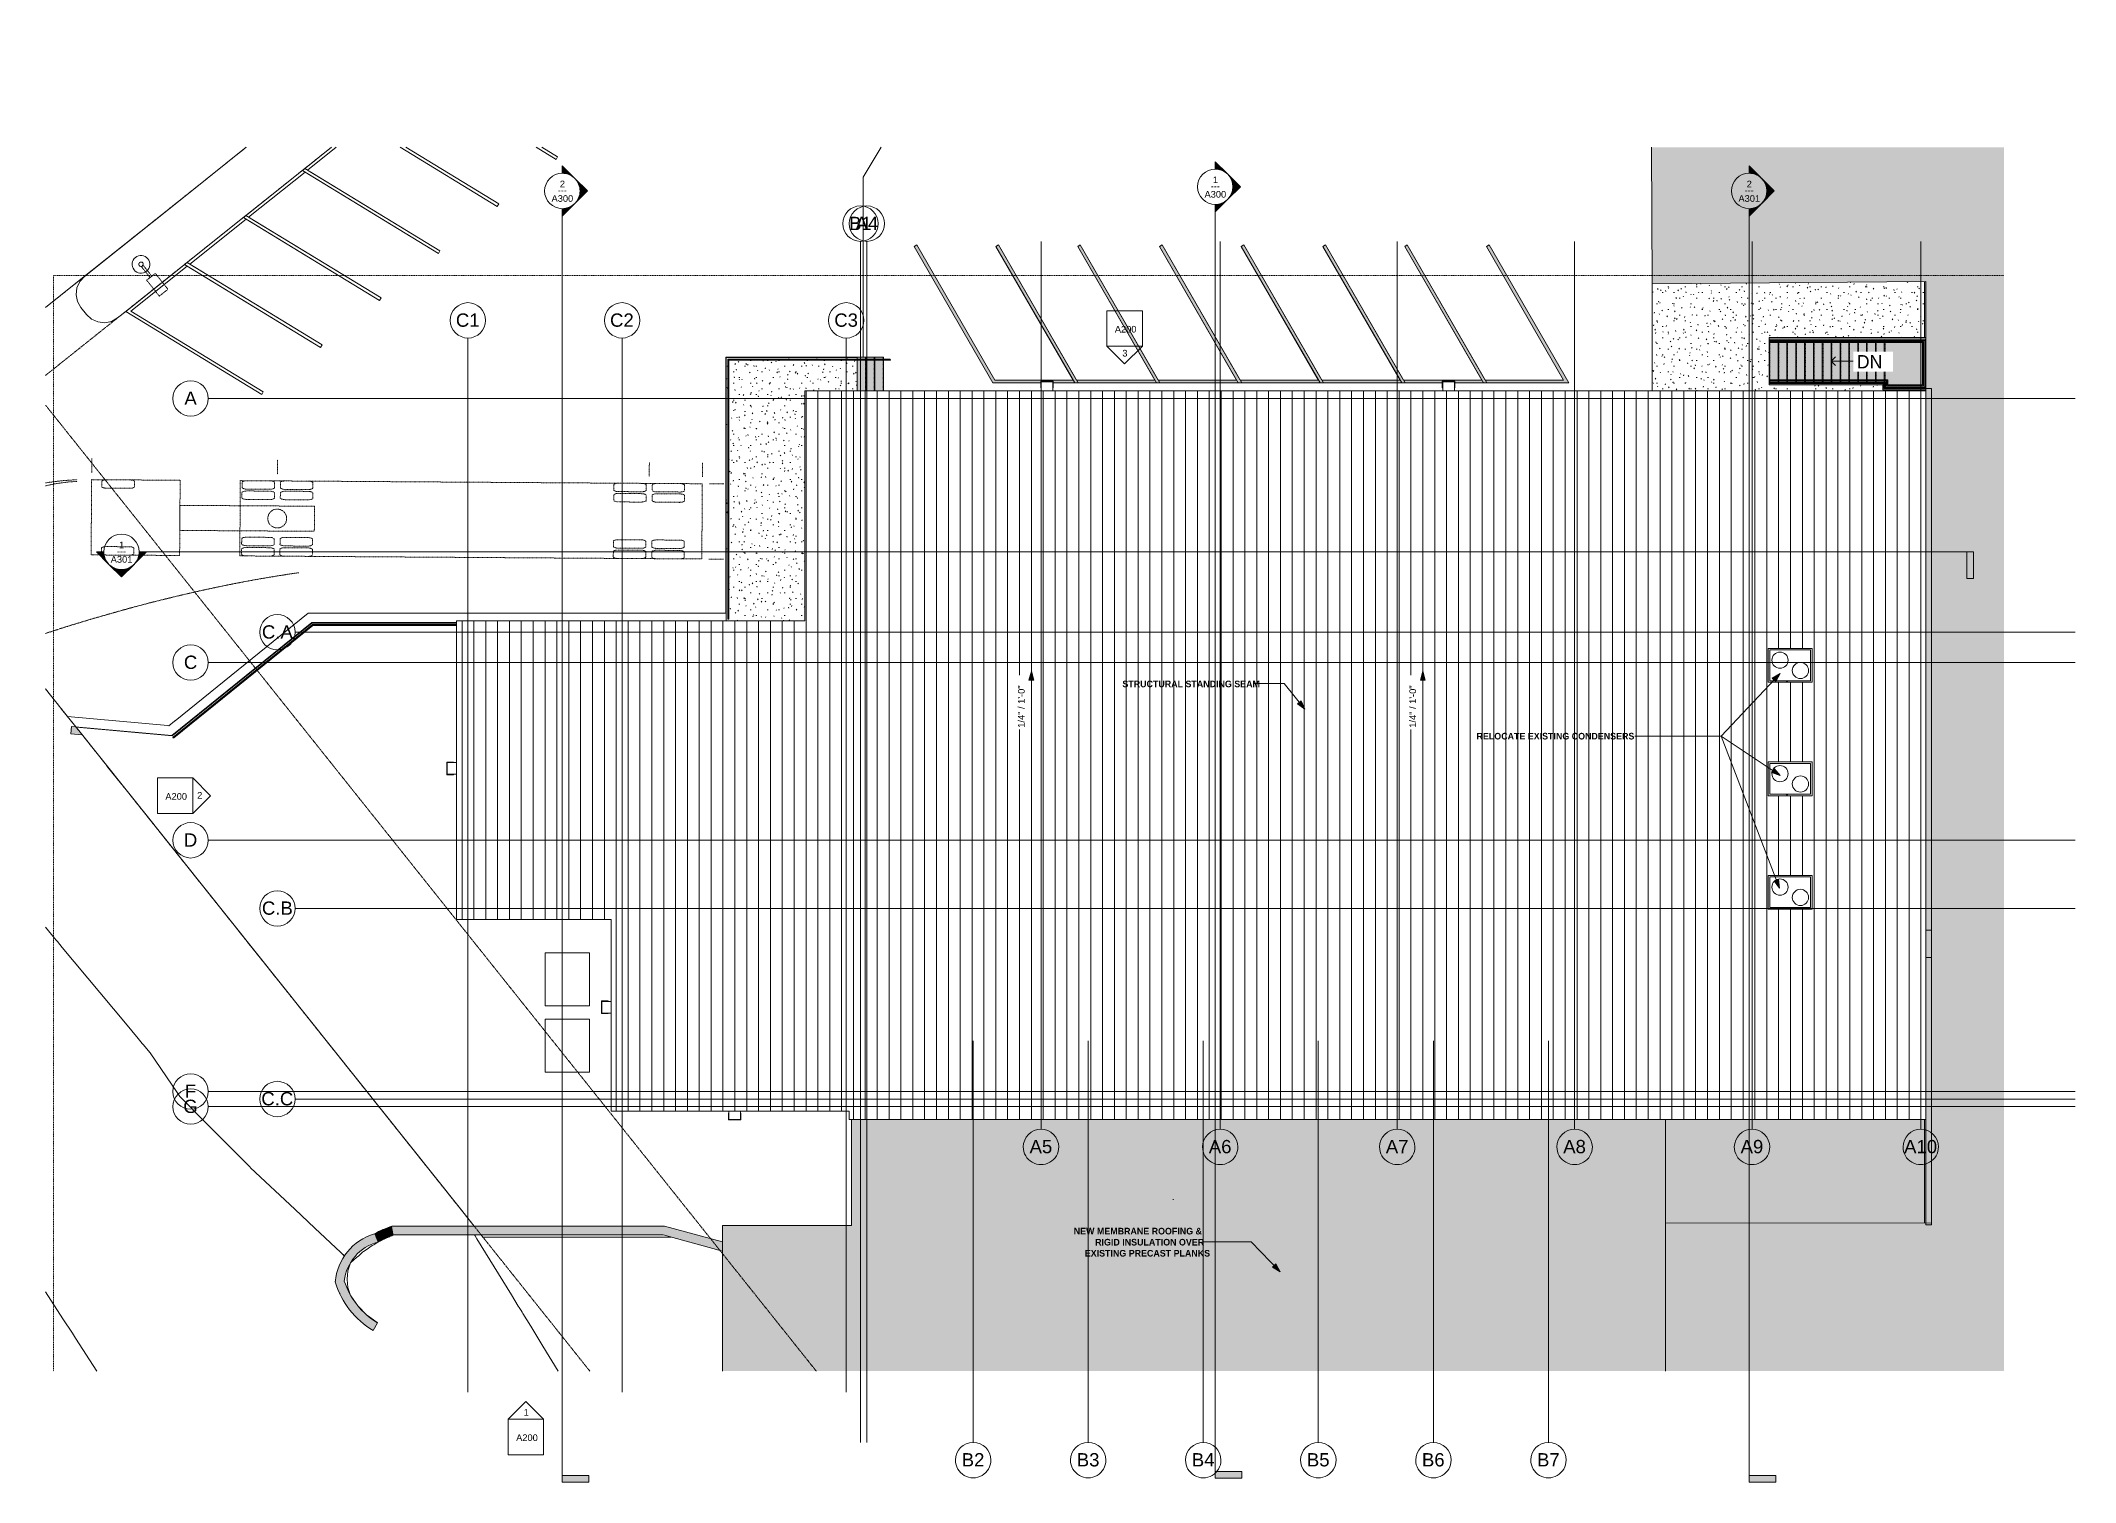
# Model space of a CAD drawing. Header units: inches. Extents: x -4141 to -1383, y 10291 to 12245.
import ezdxf

# ---------------------------------------------------------------- set-up
doc = ezdxf.new("R2010")
doc.units = ezdxf.units.IN
doc.header["$MEASUREMENT"] = 0
for name, pattern in [('Aligning Line 1_8_', [0.25, 0.125, -0.125]), ('Dash', [0.25, 0.125, -0.125]), ('Dash 1_16_', [0.125, 0.0625, -0.0625]), ('Double Dash 3_8_', [1, 0.375, -0.125, 0.125, -0.125, 0.125, -0.125]), ('Grid Line 1_2_', [0.875, 0.5, -0.125, 0.125, -0.125]), ('Overhead 1_16_', [0.101562, 0.0625, -0.039062])]:
    doc.linetypes.add(name, pattern=pattern)
for name, color, linetype, lineweight in [('A-FLOR-HRAL', 11, 'Continuous', 9), ('A-GENM', 5, 'Continuous', 9), ('A-ROOF', 132, 'Continuous', 13), ('A-ROOF-PATT', 132, 'Continuous', 13), ('A-WALL', 113, 'Continuous', 13), ('C-BLDG-PADS', 91, 'Continuous', 13), ('C-PRKG', 3, 'Continuous', 9), ('C-PROP-LINE', 91, 'Double Dash 3_8_', 20), ('C-TOPO', 7, 'Continuous', 9), ('E-LITE-EQPM', 33, 'Continuous', 9), ('E-LITE-EQPM-HDLN', 30, 'Dash', 9), ('G-ANNO-DIMS', 111, 'Continuous', 9), ('G-ANNO-SYMB', 111, 'Aligning Line 1_8_', 9), ('G-ANNO-TEXT', 231, 'Continuous', 9), ('M-EQPM', 50, 'Continuous', 9), ('Q-SPCQ', 91, 'Continuous', 9), ('S-FNDN', 32, 'Continuous', 13), ('S-GRID', 1, 'Continuous', 9), ('S-GRID-IDEN', 1, 'Continuous', 9), ('S-STRS', 31, 'Continuous', 13), ('S-STRS-ANNO', 31, 'Continuous', 9), ('S-STRS-IDEN', 31, 'Continuous', 9)]:
    doc.layers.add(name, color=color, linetype=linetype, lineweight=lineweight)
doc.styles.add('Arial', font='arial.ttf', dxfattribs={"height": 18})
doc.styles.add('Arial_1', font='arial.ttf', dxfattribs={"height": 9})
doc.styles.add('Century Gothic', font='ufonts.com_century-gothic.ttf', dxfattribs={"height": 18})
doc.styles.add('Century Gothic_1', font='ufonts.com_century-gothic.ttf', dxfattribs={"height": 9})
doc.styles.add('Century Gothic_B', font='GOTHICB.TTF', dxfattribs={"height": 9})
pattern_1 = [(0, (0, 0), (30.72, 7.68), [1.267, -21.773, 1.267, -21.773, -122.88]), (0, (0, 0), (30.72, 7.68), [-46.08, 1.267, -44.813, 1.267, -21.773, -53.76]), (0, (0, 0), (30.72, 7.68), [-115.2, 1.267, -14.093, 1.267, -37.133]), (120, (11.52, 3.84), (-22.011075, 22.7643004), [1.267, -21.773, 1.267, -21.773, -122.88]), (120, (11.52, 3.84), (-22.011075, 22.7643004), [-46.08, 1.267, -44.813, 1.267, -21.773, -53.76]), (120, (11.52, 3.84), (-22.011075, 22.7643004), [-115.2, 1.267, -14.093, 1.267, -37.133]), (240, (15.36, 19.2), (-8.708925, -30.4443004), [1.267, -21.773, 1.267, -21.773, -122.88]), (240, (15.36, 19.2), (-8.708925, -30.4443004), [-46.08, 1.267, -44.813, 1.267, -21.773, -53.76]), (240, (15.36, 19.2), (-8.708925, -30.4443004), [-115.2, 1.267, -14.093, 1.267, -37.133])]

msp = doc.modelspace()

# ---------------------------------------------------------------- texts
at = {"layer": 'G-ANNO-SYMB', "linetype": 'Continuous', "char_height": 9, "attachment_point": 1}
for s, insert, width, style in [('2', (-3437.6, 12055.7), 8.484, 'Arial_1'), ('1', (-2552.2, 12061.3), 8.484, 'Arial_1'), ('2', (-1828.4, 12055.7), 8.484, 'Arial_1'), ('A300', (-3448.8, 12036), 35.754, 'Arial_1'), ('---', (-3440.2, 12047.2), 15.453, 'Century Gothic_1'), ('A300', (-2563.5, 12041.7), 35.754, 'Arial_1'), ('---', (-2554.9, 12052.8), 15.453, 'Century Gothic_1'), ('A301', (-1839.6, 12036), 35.754, 'Arial_1'), ('---', (-1831.1, 12047.2), 15.453, 'Century Gothic_1'), ('A200', (-2685.1, 11858.8), 35.754, 'Arial_1'), ('3', (-2675, 11826.3), 8.484, 'Arial_1'), ('1', (-4035.2, 11566.3), 8.484, 'Arial_1'), ('A301', (-4046.5, 11546.7), 35.754, 'Arial_1'), ('---', (-4037.9, 11557.8), 15.453, 'Century Gothic_1'), ('A200', (-3972.4, 11225.4), 35.754, 'Arial_1'), ('2', (-3929.3, 11226.9), 8.484, 'Arial_1'), ('1', (-3486.6, 10390.4), 8.484, 'Arial_1'), ('A200', (-3496.8, 10356), 35.754, 'Arial_1')]:
    msp.add_mtext(s, dxfattribs=dict(at, insert=insert, width=width, style=style))
at = {"layer": 'G-ANNO-TEXT', "char_height": 9, "attachment_point": 1, "style": 'Century Gothic_B'}
for s, insert, width in [('STRUCTURAL STANDING SEAM', (-2674.9, 11377.9), 216.948), ('NEW MEMBRANE ROOFING &', (-2740.8, 10636.1), 213.615), ('RIGID INSULATION OVER', (-2711.8, 10621.1), 178.467), ('EXISTING PRECAST PLANKS', (-2725.8, 10606.1), 195.435)]:
    msp.add_mtext(s, dxfattribs=dict(at, insert=insert, width=width))
at = {"layer": 'G-ANNO-TEXT', "color": 147, "lineweight": 20, "insert": (-2194.7, 11307.1), "char_height": 9, "width": 250.884, "attachment_point": 1, "style": 'Century Gothic_B'}
msp.add_mtext('RELOCATE EXISTING CONDENSERS', dxfattribs=at)
at = {"layer": 'S-GRID-IDEN', "char_height": 18, "attachment_point": 1, "style": 'Arial'}
for s, insert, width in [('B1', (-3045.5, 12006.7), 37.269), ('A4', (-3036.7, 12006.7), 37.269), ('C1', (-3578.5, 11875.6), 39.087), ('C2', (-3369.5, 11875.6), 39.087), ('C3', (-3065.5, 11875.6), 39.087), ('A', (-3946.6, 11769.8), 20.301), ('C.A', (-3841.5, 11452.9), 50.904), ('C', (-3947.3, 11411.8), 22.119), ('D', (-3947.3, 11170.8), 22.119), ('C.B', (-3841.5, 11078.5), 50.904), ('F', (-3946, 10830.3), 18.786), ('C.C', (-3842.3, 10820.1), 52.722), ('G', (-3948.1, 10809.8), 23.937), ('A5', (-2800.7, 10755.2), 37.269), ('A6', (-2557.7, 10755.2), 37.269), ('A7', (-2317.7, 10755.2), 37.269), ('A8', (-2077.2, 10755.2), 37.269), ('A9', (-1836.7, 10755.2), 37.269), ('A10', (-1615, 10755.2), 54.237), ('B2', (-2892.7, 10330.6), 37.269), ('B3', (-2736.7, 10330.6), 37.269), ('B4', (-2580.7, 10330.6), 37.269), ('B5', (-2424.7, 10330.6), 37.269), ('B6', (-2268.7, 10330.6), 37.269), ('B7', (-2112.7, 10330.6), 37.269)]:
    msp.add_mtext(s, dxfattribs=dict(at, insert=insert, width=width))

# ---------------------------------------------------------------- blocks, each defined once
blk = doc.blocks.new('Walls 1 - Walls 1-1277454-FLOOR PLAN - ROOF PLAN')
at = {"layer": 'A-ROOF'}
blk.add_hatch(color=254, dxfattribs=at).paths.add_polyline_path([(-1479.6, 10441.8), (-1479.6, 12101), (-1957.7, 12101), (-1956.8, 11915.8), (-1585.5, 11918.9), (-1585.5, 11774.1), (-1577.8, 11774.1), (-1577.8, 10643), (-1938.6, 10642.4), (-1938.6, 10441.8), (-1855.2, 10441.8)], flags=0)
for p, q in [((-1957.7, 12101), (-1956.8, 11915.8)), ((-1956.8, 11915.8), (-1585.5, 11918.9)), ((-1585.5, 11918.9), (-1585.5, 11774.1)), ((-1585.5, 11774.1), (-1577.8, 11774.1)), ((-1577.8, 11774.1), (-1577.8, 11039.7)), ((-1577.8, 11002.4), (-1577.8, 10643)), ((-1577.8, 10643), (-1938.6, 10642.4)), ((-1938.6, 10642.4), (-1938.6, 10441.8))]:
    blk.add_line(p, q, dxfattribs=at)
blk = doc.blocks.new('Railing - Lapeyre - 1 1_2_ Post-1355937-FLOOR PLAN - ROOF PLAN')
at = {"layer": 'A-FLOR-HRAL'}
blk.add_arc((0, 0), 0.75, 85.3095, 180, dxfattribs=at)
blk = doc.blocks.new('Railing - Lapeyre - 1 1_2_ Post-V1-FLOOR PLAN - ROOF PLAN')
at = {"layer": 'A-FLOR-HRAL'}
blk.add_arc((0, 0), 0.75, 180, 360, dxfattribs=at)
blk = doc.blocks.new('Railing - Railing-1339868-FLOOR PLAN - ROOF PLAN')
at = {"layer": 'A-FLOR-HRAL'}
for p, q in [((-3034.6, 11813.9), (-3210, 11813.9)), ((-3210, 11813.9), (-3210, 11461.9)), ((-3208.5, 11812.4), (-3034.6, 11812.4)), ((-3208.5, 11461.9), (-3208.5, 11812.4)), ((-3034.6, 11813.9), (-3034.6, 11813.8)), ((-3208.5, 11461.9), (-3210, 11461.9))]:
    blk.add_line(p, q, dxfattribs=at)
blk.add_open_spline([(-3210, 11813.9), (-3210, 11813.9), (-3209.9, 11813.9), (-3209.9, 11813.8), (-3209.9, 11813.8), (-3209.8, 11813.8), (-3209.8, 11813.7), (-3209.7, 11813.7), (-3209.7, 11813.6), (-3209.6, 11813.5), (-3209.5, 11813.5), (-3209.5, 11813.4), (-3209.4, 11813.4), (-3209.4, 11813.3), (-3209.3, 11813.3), (-3209.3, 11813.2), (-3209.3, 11813.2), (-3209.2, 11813.1), (-3209.2, 11813.1), (-3209.1, 11813), (-3209.1, 11813), (-3209, 11813), (-3209, 11812.9), (-3208.9, 11812.9), (-3208.9, 11812.8), (-3208.8, 11812.8), (-3208.8, 11812.7), (-3208.7, 11812.7), (-3208.7, 11812.6), (-3208.6, 11812.6), (-3208.6, 11812.5), (-3208.6, 11812.5), (-3208.5, 11812.5), (-3208.5, 11812.4), (-3208.5, 11812.4), (-3208.5, 11812.4)], degree=3, knots=[0, 0, 0, 0, 0.083333, 0.125, 0.166667, 0.208333, 0.229167, 0.25, 0.291667, 0.333333, 0.354167, 0.375, 0.395833, 0.416667, 0.4375, 0.458333, 0.479167, 0.5, 0.520833, 0.541667, 0.5625, 0.583333, 0.604167, 0.625, 0.645833, 0.666667, 0.6875, 0.708333, 0.75, 0.770833, 0.791667, 0.833333, 0.875, 0.916667, 1, 1, 1, 1], dxfattribs=at)
at = {"rotation": 269.9999999999996}
blk.add_blockref('Railing - Lapeyre - 1 1_2_ Post-1355937-FLOOR PLAN - ROOF PLAN', (-3034.6, 11813.1), dxfattribs=at)
blk.add_blockref('Railing - Lapeyre - 1 1_2_ Post-V1-FLOOR PLAN - ROOF PLAN', (-3209.2, 11461.9))
blk = doc.blocks.new('Railing - Lapeyre - 1 1_2_ Post-1355956-FLOOR PLAN - ROOF PLAN')
at = {"layer": 'A-FLOR-HRAL'}
for start, end in [(360, 180), (180, 360)]:
    blk.add_arc((0, 0), 0.75, start, end, dxfattribs=at)
blk = doc.blocks.new('Railing - Railing-1340472-FLOOR PLAN - ROOF PLAN')
at = {"layer": 'A-FLOR-HRAL'}
for p, q in [((-3026.2, 11813.8), (-3034.6, 11813.8)), ((-3026.2, 11812.3), (-3034.6, 11812.3)), ((-2990.2, 11813.8), (-3026.2, 11813.8)), ((-2990.2, 11812.3), (-3026.2, 11812.3))]:
    blk.add_line(p, q, dxfattribs=at)
at = {"rotation": 270}
for p in [(-3034.6, 11813), (-2990.2, 11813)]:
    blk.add_blockref('Railing - Lapeyre - 1 1_2_ Post-1355956-FLOOR PLAN - ROOF PLAN', p, dxfattribs=at)
blk = doc.blocks.new('Railing - Lapeyre - 1 1_2_ Post-V2-FLOOR PLAN - ROOF PLAN')
at = {"layer": 'A-FLOR-HRAL'}
blk.add_line((0.7, 0), (0.7, 0), dxfattribs=at)
blk = doc.blocks.new('Railing - Railing-1341484-FLOOR PLAN - ROOF PLAN')
at = {"layer": 'A-FLOR-HRAL'}
for p, q in [((-3773.1, 11454), (-3962, 11301.4)), ((-3961.1, 11300.3), (-3772.6, 11452.5)), ((-3577.8, 11454), (-3773.1, 11454)), ((-3772.6, 11452.5), (-3577.8, 11452.5)), ((-3961.1, 11300.3), (-3962, 11301.4))]:
    blk.add_line(p, q, dxfattribs=at)
blk.add_open_spline([(-3773.1, 11454), (-3773.1, 11454), (-3773.1, 11454), (-3773, 11453.8), (-3773, 11453.6), (-3772.9, 11453.5), (-3772.9, 11453.4), (-3772.9, 11453.3), (-3772.8, 11453.2), (-3772.8, 11453), (-3772.7, 11452.9), (-3772.7, 11452.7), (-3772.6, 11452.6), (-3772.6, 11452.5), (-3772.6, 11452.5), (-3772.6, 11452.5)], degree=3, knots=[0, 0, 0, 0, 0.166667, 0.25, 0.333333, 0.416667, 0.458333, 0.5, 0.541667, 0.583333, 0.666667, 0.75, 0.833333, 0.916667, 1, 1, 1, 1], dxfattribs=at)
at = {"rotation": 308.9304407069868}
for name, p in [('Railing - Lapeyre - 1 1_2_ Post-V2-FLOOR PLAN - ROOF PLAN', (-3804.7, 11427.5)), ('Railing - Lapeyre - 1 1_2_ Post-V1-FLOOR PLAN - ROOF PLAN', (-3961.5, 11300.9))]:
    blk.add_blockref(name, p, dxfattribs=at)
blk = doc.blocks.new('Condensing Unit - Air Cooled - DX - 6-10 Tons - 6 Tons-1352867-FLOOR PLAN - ROOF PLAN')
at = {"layer": 'M-EQPM'}
for p, q in [((59.4, 45.8), (0, 45.8)), ((0, 45.8), (0, 0)), ((57.4, 43.8), (2, 43.8)), ((2, 2), (2, 43.8)), ((57.4, 2), (57.4, 43.8)), ((59.4, 0), (59.4, 45.8)), ((2, 2), (57.4, 2)), ((24.7, 2), (24.7, 1)), ((25.9, 1), (24.7, 1)), ((25.9, 1), (25.9, 2)), ((0, 0), (59.4, 0))]:
    blk.add_line(p, q, dxfattribs=at)
for centre, start, end in [((15.9, 29.9), 360, 180), ((15.9, 29.9), 180, 360), ((43.6, 15.9), 360, 180), ((43.6, 15.9), 180, 360)]:
    blk.add_arc(centre, 11, start, end, dxfattribs=at)
blk = doc.blocks.new('Trash_Bin_3753 - 6-Yard Bin-1391954-FLOOR PLAN - ROOF PLAN')
at = {"layer": 'Q-SPCQ'}
for p, q in [((-36, -30), (-36, 30)), ((-36, 30), (36, 30)), ((36, 30), (36, -30)), ((-36, -30), (36, -30))]:
    blk.add_line(p, q, dxfattribs=at)
blk = doc.blocks.new('Top Rail Type - Top Rail_Internal_-1447311-FLOOR PLAN - ROOF PLAN')
at = {"layer": 'A-FLOR-HRAL'}
for points in [[(-1728.5, 11839.8), (-1728.5, 11839.8), (-1641.9, 11839.8), (-1641.9, 11840), (-1797.9, 11840), (-1797.9, 11839.8), (-1738.9, 11839.8)], [(-1614.4, 11839.8), (-1614.4, 11839.8), (-1586.3, 11839.8), (-1586.1, 11840), (-1641.9, 11840), (-1641.9, 11839.8), (-1615.8, 11839.8)], [(-1586.1, 11775.1), (-1586.1, 11840), (-1586.3, 11839.8), (-1586.3, 11775.2), (-1586.2, 11775.1)], [(-1728.5, 11781.8), (-1728.5, 11781.8), (-1642, 11781.8), (-1641.7, 11782.1), (-1641.4, 11782.4), (-1641, 11782.6), (-1640.9, 11782.7), (-1641.9, 11782.6), (-1641.9, 11782), (-1797.9, 11782), (-1797.9, 11781.8), (-1738.9, 11781.8)], [(-1641.9, 11781.3), (-1641.7, 11781.4), (-1641.7, 11781.4), (-1641.7, 11781.9), (-1641.2, 11781.9), (-1640.9, 11782.3), (-1640.8, 11782.6), (-1640.8, 11782.6), (-1641, 11782.6), (-1641.4, 11782.4), (-1641.8, 11782), (-1641.9, 11781.9), (-1641.9, 11781.3)], [(-1641, 11775.1), (-1640.8, 11775.2), (-1640.8, 11781.9), (-1640.2, 11781.9), (-1640.2, 11782.3), (-1640.3, 11782.3), (-1640.5, 11782.2), (-1640.9, 11781.9), (-1641, 11781.8), (-1641, 11776.9)], [(-1635.2, 11775.1), (-1586.1, 11775.1), (-1586.3, 11775.2), (-1640.8, 11775.2), (-1641, 11775.1)]]:
    blk.add_hatch(color=7, dxfattribs=at).paths.add_polyline_path(points, flags=0)
for p, q in [((-1641.7, 11840.7), (-1797.9, 11840.7)), ((-1797.9, 11839.2), (-1641.7, 11839.2)), ((-1585.5, 11840.7), (-1641.7, 11840.7)), ((-1641.7, 11839.2), (-1587, 11839.2)), ((-1587, 11839.2), (-1587, 11775.9)), ((-1640.9, 11782.7), (-1797.9, 11782.7)), ((-1797.9, 11781.2), (-1642.2, 11781.2)), ((-1641.7, 11780.9), (-1641.7, 11774.4)), ((-1640.2, 11775.9), (-1640.2, 11782.2)), ((-1641.7, 11774.4), (-1585.5, 11774.4)), ((-1587, 11775.9), (-1640.2, 11775.9))]:
    blk.add_line(p, q, dxfattribs=at)
at = {"layer": 'A-FLOR-HRAL', "flags": 128}
for points in [[(-1797.9, 11839.8), (-1797.9, 11839.9), (-1797.9, 11840)], [(-1797.9, 11781.8), (-1797.9, 11781.9), (-1797.9, 11782)], [(-1640.9, 11782.7), (-1641, 11782.6), (-1641.2, 11782.6), (-1641.4, 11782.4), (-1641.5, 11782.3), (-1641.7, 11782.1), (-1641.9, 11781.9), (-1642, 11781.8)], [(-1641.9, 11781.3), (-1641.7, 11781.4), (-1641.7, 11781.4)], [(-1641.2, 11781.9), (-1641, 11782.1), (-1640.9, 11782.3), (-1640.8, 11782.4), (-1640.8, 11782.6), (-1640.8, 11782.6), (-1640.9, 11782.7)], [(-1641, 11781.8), (-1640.9, 11781.9), (-1640.7, 11782.1), (-1640.5, 11782.2), (-1640.4, 11782.3), (-1640.3, 11782.3), (-1640.2, 11782.3), (-1640.2, 11782.2)]]:
    blk.add_lwpolyline(points, dxfattribs=at)
at = {"layer": 'A-FLOR-HRAL'}
blk.add_open_spline([(-1641.9, 11840), (-1641.9, 11840), (-1641.9, 11839.9), (-1641.9, 11839.9), (-1641.9, 11839.8)], degree=3, dxfattribs=at)
for points in [[(-1586.1, 11840), (-1586.1, 11840), (-1586.2, 11840), (-1586.2, 11839.9), (-1586.3, 11839.9), (-1586.3, 11839.8), (-1586.3, 11839.8)], [(-1641, 11775.1), (-1641, 11775.1), (-1641, 11775.1), (-1640.9, 11775.1), (-1640.9, 11775.2), (-1640.8, 11775.2), (-1640.8, 11775.2)], [(-1586.1, 11775.1), (-1586.1, 11775.1), (-1586.2, 11775.1), (-1586.2, 11775.1), (-1586.3, 11775.2), (-1586.3, 11775.2), (-1586.3, 11775.2)]]:
    blk.add_open_spline(points, degree=3, knots=[0.46086968, 0.46086968, 0.46086968, 0.46086968, 0.47916667, 0.5, 0.52083333, 0.53913032, 0.53913032, 0.53913032, 0.53913032], dxfattribs=at)
blk = doc.blocks.new('Top Rail Type - Top Rail_Internal_-V3-FLOOR PLAN - ROOF PLAN')
at = {"layer": 'A-FLOR-HRAL'}
h = blk.add_hatch(color=7, dxfattribs=at)
h.paths.add_polyline_path([(-1749.3, 11839.2), (-1641.9, 11839.2), (-1641.9, 11839.8), (-1797.9, 11839.8), (-1797.9, 11839.2), (-1759.7, 11839.2)], flags=0)
h.paths.add_polyline_path([(-1645.6, 11840), (-1641.9, 11840), (-1641.9, 11840.7), (-1797.9, 11840.7), (-1797.9, 11840), (-1655.9, 11840)], flags=0)
h = blk.add_hatch(color=7, dxfattribs=at)
h.paths.add_polyline_path([(-1614.4, 11839.2), (-1587, 11839.2), (-1586.3, 11839.8), (-1641.9, 11839.8), (-1641.9, 11839.2), (-1624.8, 11839.2)], flags=0)
h.paths.add_polyline_path([(-1641.9, 11840), (-1641.9, 11840), (-1586.1, 11840), (-1585.5, 11840.7), (-1641.9, 11840.7)], flags=0)
h = blk.add_hatch(color=7, dxfattribs=at)
h.paths.add_polyline_path([(-1585.5, 11774.4), (-1585.5, 11840.7), (-1586.1, 11840), (-1586.1, 11775.1)], flags=0)
h.paths.add_polyline_path([(-1586.3, 11775.2), (-1586.3, 11839.8), (-1587, 11839.2), (-1587, 11775.9)], flags=0)
h = blk.add_hatch(color=7, dxfattribs=at)
h.paths.add_polyline_path([(-1641.9, 11781.2), (-1641.9, 11781.9), (-1642, 11781.8), (-1797.9, 11781.8), (-1797.9, 11781.2), (-1642.6, 11781.2)], flags=0)
h.paths.add_polyline_path([(-1759.7, 11782), (-1641.9, 11782), (-1641.9, 11782.7), (-1797.9, 11782.7), (-1797.9, 11782), (-1770, 11782)], flags=0)
h = blk.add_hatch(color=7, dxfattribs=at)
h.paths.add_polyline_path([(-1641.7, 11774.4), (-1641, 11775.1), (-1641, 11781.8), (-1640.9, 11781.9), (-1641.7, 11781.9), (-1641.7, 11775.1)], flags=0)
h.paths.add_polyline_path([(-1640.8, 11775.2), (-1640.2, 11775.9), (-1640.2, 11781.9), (-1640.8, 11781.9), (-1640.8, 11776.9)], flags=0)
h = blk.add_hatch(color=7, dxfattribs=at)
h.paths.add_polyline_path([(-1641, 11774.4), (-1585.5, 11774.4), (-1586.1, 11775.1), (-1641, 11775.1), (-1641.7, 11774.4)], flags=0)
h.paths.add_polyline_path([(-1586.3, 11775.2), (-1587, 11775.9), (-1640.2, 11775.9), (-1640.8, 11775.2), (-1593.7, 11775.2)], flags=0)
for p, q in [((-1797.9, 11839.2), (-1797.9, 11840.7)), ((-1641.9, 11840.7), (-1797.9, 11840.7)), ((-1641.9, 11839.2), (-1797.9, 11839.2)), ((-1585.5, 11840.7), (-1641.9, 11840.7)), ((-1587, 11839.2), (-1641.9, 11839.2)), ((-1587, 11775.9), (-1587, 11839.2)), ((-1797.9, 11782.7), (-1797.9, 11781.2)), ((-1797.9, 11782.7), (-1641.9, 11782.7)), ((-1797.9, 11781.2), (-1641.9, 11781.2)), ((-1641.9, 11782.7), (-1641.9, 11781.2)), ((-1640.2, 11781.9), (-1641.7, 11781.9)), ((-1641.7, 11781.9), (-1641.7, 11774.4)), ((-1640.2, 11781.9), (-1640.2, 11775.9)), ((-1641.7, 11774.4), (-1585.5, 11774.4)), ((-1640.2, 11775.9), (-1587, 11775.9))]:
    blk.add_line(p, q, dxfattribs=at)
blk = doc.blocks.new('Handrail Type - Handrail_Internal_-1447339-FLOOR PLAN - ROOF PLAN')
at = {"layer": 'A-FLOR-HRAL'}
for points in [[(-1728.5, 11836.8), (-1728.5, 11836.8), (-1641.9, 11836.8), (-1641.9, 11837), (-1797.9, 11837), (-1797.9, 11836.8), (-1738.9, 11836.8)], [(-1614.4, 11836.8), (-1614.4, 11836.8), (-1589.3, 11836.8), (-1589.1, 11837), (-1641.9, 11837), (-1641.9, 11836.8), (-1617.3, 11836.8)], [(-1589.1, 11778.1), (-1589.1, 11837), (-1589.3, 11836.8), (-1589.3, 11778.2), (-1589.2, 11778.1)], [(-1728.5, 11784.8), (-1728.5, 11784.8), (-1641.9, 11784.8), (-1641.9, 11785), (-1797.9, 11785), (-1797.9, 11784.8), (-1738.9, 11784.8)], [(-1641.9, 11784.8), (-1638, 11784.8), (-1637.8, 11785), (-1641.9, 11785), (-1641.9, 11784.8)], [(-1638, 11778.1), (-1637.8, 11778.2), (-1637.8, 11785), (-1638, 11784.8), (-1638, 11781.2)], [(-1615, 11778.1), (-1589.1, 11778.1), (-1589.3, 11778.2), (-1637.8, 11778.2), (-1638, 11778.1), (-1624.8, 11778.1)]]:
    blk.add_hatch(color=7, dxfattribs=at).paths.add_polyline_path(points, flags=0)
for p, q in [((-1641.7, 11837.7), (-1797.9, 11837.7)), ((-1797.9, 11836.2), (-1641.7, 11836.2)), ((-1588.5, 11837.7), (-1641.7, 11837.7)), ((-1641.7, 11836.2), (-1590, 11836.2)), ((-1590, 11836.2), (-1590, 11778.9)), ((-1588.5, 11777.4), (-1588.5, 11837.7)), ((-1641.7, 11785.7), (-1797.9, 11785.7)), ((-1797.9, 11784.2), (-1641.7, 11784.2)), ((-1637.2, 11785.7), (-1641.7, 11785.7)), ((-1641.7, 11784.2), (-1638.7, 11784.2)), ((-1638.7, 11784.2), (-1638.7, 11777.4)), ((-1637.2, 11778.9), (-1637.2, 11785.7)), ((-1638.7, 11777.4), (-1588.5, 11777.4)), ((-1590, 11778.9), (-1637.2, 11778.9))]:
    blk.add_line(p, q, dxfattribs=at)
at = {"layer": 'A-FLOR-HRAL', "flags": 128}
for points in [[(-1797.9, 11836.8), (-1797.9, 11836.9), (-1797.9, 11837)], [(-1797.9, 11784.8), (-1797.9, 11784.9), (-1797.9, 11785)]]:
    blk.add_lwpolyline(points, dxfattribs=at)
at = {"layer": 'A-FLOR-HRAL'}
for points in [[(-1641.9, 11837), (-1641.9, 11837), (-1641.9, 11836.9), (-1641.9, 11836.9), (-1641.9, 11836.8)], [(-1641.9, 11784.8), (-1641.9, 11784.9), (-1641.9, 11784.9), (-1641.9, 11785), (-1641.9, 11785)]]:
    blk.add_open_spline(points, degree=3, dxfattribs=at)
for points in [[(-1589.1, 11837), (-1589.1, 11837), (-1589.2, 11837), (-1589.2, 11836.9), (-1589.3, 11836.9), (-1589.3, 11836.8), (-1589.3, 11836.8)], [(-1638, 11784.8), (-1638, 11784.8), (-1638, 11784.9), (-1637.9, 11784.9), (-1637.9, 11785), (-1637.8, 11785), (-1637.8, 11785)], [(-1638, 11778.1), (-1638, 11778.1), (-1638, 11778.1), (-1637.9, 11778.1), (-1637.9, 11778.2), (-1637.8, 11778.2), (-1637.8, 11778.2)], [(-1589.1, 11778.1), (-1589.1, 11778.1), (-1589.2, 11778.1), (-1589.2, 11778.1), (-1589.3, 11778.2), (-1589.3, 11778.2), (-1589.3, 11778.2)]]:
    blk.add_open_spline(points, degree=3, knots=[0.46086968, 0.46086968, 0.46086968, 0.46086968, 0.47916667, 0.5, 0.52083333, 0.53913032, 0.53913032, 0.53913032, 0.53913032], dxfattribs=at)
blk = doc.blocks.new('Handrail Type - Handrail_Internal_-V4-FLOOR PLAN - ROOF PLAN')
at = {"layer": 'A-FLOR-HRAL'}
h = blk.add_hatch(color=7, dxfattribs=at)
h.paths.add_polyline_path([(-1641.9, 11836.2), (-1641.9, 11836.8), (-1797.9, 11836.8), (-1797.9, 11836.2), (-1642.1, 11836.2)], flags=0)
h.paths.add_polyline_path([(-1718.2, 11837), (-1641.9, 11837), (-1641.9, 11837.7), (-1797.9, 11837.7), (-1797.9, 11837), (-1728.5, 11837)], flags=0)
h = blk.add_hatch(color=7, dxfattribs=at)
h.paths.add_polyline_path([(-1614.4, 11836.2), (-1590, 11836.2), (-1589.3, 11836.8), (-1641.9, 11836.8), (-1641.9, 11836.2), (-1624.8, 11836.2)], flags=0)
h.paths.add_polyline_path([(-1641.9, 11837), (-1641.9, 11837), (-1589.1, 11837), (-1588.5, 11837.7), (-1641.9, 11837.7)], flags=0)
h = blk.add_hatch(color=7, dxfattribs=at)
h.paths.add_polyline_path([(-1588.5, 11777.4), (-1588.5, 11837.7), (-1589.1, 11837), (-1589.1, 11778.1)], flags=0)
h.paths.add_polyline_path([(-1589.3, 11778.2), (-1589.3, 11836.8), (-1590, 11836.2), (-1590, 11778.9)], flags=0)
h = blk.add_hatch(color=7, dxfattribs=at)
h.paths.add_polyline_path([(-1645.6, 11784.2), (-1641.9, 11784.2), (-1641.9, 11784.8), (-1797.9, 11784.8), (-1797.9, 11784.2), (-1655.9, 11784.2)], flags=0)
h.paths.add_polyline_path([(-1770, 11785), (-1641.9, 11785), (-1641.9, 11785.7), (-1797.9, 11785.7), (-1797.9, 11785), (-1780.4, 11785)], flags=0)
h = blk.add_hatch(color=7, dxfattribs=at)
h.paths.add_polyline_path([(-1638.7, 11784.2), (-1638, 11784.8), (-1641.9, 11784.8), (-1641.9, 11784.2), (-1641.7, 11784.2)], flags=0)
h.paths.add_polyline_path([(-1641.9, 11785), (-1641.9, 11785), (-1637.8, 11785), (-1637.2, 11785.7), (-1641.9, 11785.7)], flags=0)
h = blk.add_hatch(color=7, dxfattribs=at)
h.paths.add_polyline_path([(-1638.7, 11777.4), (-1638, 11778.1), (-1638, 11784.8), (-1638.7, 11784.2), (-1638.7, 11778.1)], flags=0)
h.paths.add_polyline_path([(-1637.8, 11778.2), (-1637.2, 11778.9), (-1637.2, 11785.7), (-1637.8, 11785), (-1637.8, 11783.4)], flags=0)
h = blk.add_hatch(color=7, dxfattribs=at)
h.paths.add_polyline_path([(-1589.1, 11777.4), (-1588.5, 11777.4), (-1589.1, 11778.1), (-1638, 11778.1), (-1638.7, 11777.4), (-1589.2, 11777.4)], flags=0)
h.paths.add_polyline_path([(-1593.7, 11778.2), (-1589.3, 11778.2), (-1590, 11778.9), (-1637.2, 11778.9), (-1637.8, 11778.2), (-1604.1, 11778.2)], flags=0)
for p, q in [((-1797.9, 11836.2), (-1797.9, 11837.7)), ((-1641.9, 11837.7), (-1797.9, 11837.7)), ((-1641.9, 11836.2), (-1797.9, 11836.2)), ((-1588.5, 11837.7), (-1641.9, 11837.7)), ((-1590, 11836.2), (-1641.9, 11836.2)), ((-1590, 11778.9), (-1590, 11836.2)), ((-1588.5, 11777.4), (-1588.5, 11837.7)), ((-1797.9, 11785.7), (-1797.9, 11784.2)), ((-1797.9, 11785.7), (-1641.9, 11785.7)), ((-1797.9, 11784.2), (-1641.9, 11784.2)), ((-1641.9, 11785.7), (-1637.2, 11785.7)), ((-1641.9, 11784.2), (-1638.7, 11784.2)), ((-1638.7, 11784.2), (-1638.7, 11777.4)), ((-1637.2, 11785.7), (-1637.2, 11778.9)), ((-1638.7, 11777.4), (-1588.5, 11777.4)), ((-1637.2, 11778.9), (-1590, 11778.9))]:
    blk.add_line(p, q, dxfattribs=at)
blk = doc.blocks.new('321723 - Pavement Markings - Parking - Angled - _8X18_ 70º-1523153-FLOOR PLAN - ROOF PLAN')
at = {"layer": 'C-PRKG'}
for p, q in [((0, 0), (73.9, -203)), ((106.4, 0), (0, 0)), ((102.2, 0), (176, -203)), ((208.6, 0), (102.2, 0)), ((179.8, -201.6), (106.4, 0)), ((204.3, 0), (278.2, -203)), ((310.7, 0), (204.3, 0)), ((282, -201.6), (208.6, 0)), ((306.5, 0), (380.4, -203)), ((356.9, 0), (306.5, 0)), ((384.1, -201.6), (310.7, 0)), ((77.6, -201.6), (5.7, -4)), ((5.7, -4), (103.6, -4)), ((103.6, -4), (176, -203)), ((179.8, -201.6), (107.9, -4)), ((107.9, -4), (205.8, -4)), ((205.8, -4), (278.2, -203)), ((282, -201.6), (210, -4)), ((210, -4), (307.9, -4)), ((307.9, -4), (380.4, -203)), ((384.1, -201.6), (312.2, -4)), ((312.2, -4), (361.9, -4)), ((429.8, -58.2), (482.5, -203)), ((429.8, -58.2), (482.5, -203)), ((486.3, -201.6), (435.8, -63)), ((486.3, -201.6), (435.8, -63)), ((573.8, -173.1), (584.7, -203)), ((573.8, -173.1), (584.7, -203)), ((588.4, -201.6), (579.8, -177.9)), ((588.4, -201.6), (579.8, -177.9)), ((73.9, -203), (77.6, -201.6)), ((176, -203), (179.8, -201.6)), ((176, -203), (179.8, -201.6)), ((278.2, -203), (282, -201.6)), ((278.2, -203), (282, -201.6)), ((380.4, -203), (384.1, -201.6)), ((380.4, -203), (384.1, -201.6)), ((482.5, -203), (486.3, -201.6)), ((482.5, -203), (486.3, -201.6)), ((584.7, -203), (588.4, -201.6)), ((584.7, -203), (588.4, -201.6))]:
    blk.add_line(p, q, dxfattribs=at)
blk = doc.blocks.new('Turning Radius - Semi - 42ft axle to axle - Turning Radius - Semi - 42ft axle to axle-1546870-FLOOR PLAN - ROOF PLAN')
at = {"layer": 'A-GENM', "linetype": 'Dash 1_16_'}
for p, q in [((426.2, 1436.6), (426.3, 1437.8)), ((-540, 821.2), (-540, 801.7)), ((-438, 821.2), (-438, 801.7)), ((-549.2, 792), (-568.7, 792)), ((-540, 792), (-540, 165.6)), ((-438, 792), (-540, 792)), ((-438, 165.6), (-438, 792)), ((-540, 761.8), (-540, 730.2)), ((-530.8, 768), (-537.8, 768)), ((-528.6, 730.2), (-528.6, 761.8)), ((-526.1, 761.8), (-526.1, 730.2)), ((-516.8, 768), (-523.9, 768)), ((-514.6, 730.2), (-514.6, 761.8)), ((-463.4, 761.8), (-463.4, 730.2)), ((-454.1, 768), (-461.2, 768)), ((-451.9, 730.2), (-451.9, 761.8)), ((-449.4, 761.8), (-449.4, 730.2)), ((-440.2, 768), (-447.2, 768)), ((-438, 730.2), (-438, 761.8)), ((-549.2, 720), (-568.7, 720)), ((-537.8, 724), (-530.8, 724)), ((-523.9, 724), (-516.8, 724)), ((-461.2, 724), (-454.1, 724)), ((-447.2, 724), (-440.2, 724)), ((-540, 709.8), (-540, 678.2)), ((-530.8, 716), (-537.8, 716)), ((-528.6, 678.2), (-528.6, 709.8)), ((-526.1, 709.8), (-526.1, 678.2)), ((-516.8, 716), (-523.9, 716)), ((-514.6, 678.2), (-514.6, 709.8)), ((-463.4, 709.8), (-463.4, 678.2)), ((-454.1, 716), (-461.2, 716)), ((-451.9, 678.2), (-451.9, 709.8)), ((-449.4, 709.8), (-449.4, 678.2)), ((-440.2, 716), (-447.2, 716)), ((-438, 678.2), (-438, 709.8)), ((-537.8, 672), (-530.8, 672)), ((-523.9, 672), (-516.8, 672)), ((-461.2, 672), (-454.1, 672)), ((-447.2, 672), (-440.2, 672)), ((-540, 257.8), (-540, 226.2)), ((-530.8, 264), (-537.8, 264)), ((-528.6, 226.2), (-528.6, 257.8)), ((-526.1, 257.8), (-526.1, 226.2)), ((-516.8, 264), (-523.9, 264)), ((-514.6, 226.2), (-514.6, 257.8)), ((-506, 266.4), (-506, 84)), ((-472, 266.4), (-506, 266.4)), ((-472, 84), (-472, 266.4)), ((-463.4, 257.8), (-463.4, 226.2)), ((-454.1, 264), (-461.2, 264)), ((-451.9, 226.2), (-451.9, 257.8)), ((-449.4, 257.8), (-449.4, 226.2)), ((-440.2, 264), (-447.2, 264)), ((-438, 226.2), (-438, 257.8)), ((-549.2, 216), (-568.7, 216)), ((-540, 205.8), (-540, 174.2)), ((-537.8, 220), (-530.8, 220)), ((-530.8, 212), (-537.8, 212)), ((-528.6, 174.2), (-528.6, 205.8)), ((-526.1, 205.8), (-526.1, 174.2)), ((-523.9, 220), (-516.8, 220)), ((-516.8, 212), (-523.9, 212)), ((-514.6, 174.2), (-514.6, 205.8)), ((-463.4, 205.8), (-463.4, 174.2)), ((-461.2, 220), (-454.1, 220)), ((-454.1, 212), (-461.2, 212)), ((-451.9, 174.2), (-451.9, 205.8)), ((-449.4, 205.8), (-449.4, 174.2)), ((-447.2, 220), (-440.2, 220)), ((-440.2, 212), (-447.2, 212)), ((-438, 174.2), (-438, 205.8)), ((-540, 165.6), (-438, 165.6)), ((-537.8, 168), (-530.8, 168)), ((-523.9, 168), (-516.8, 168)), ((-461.2, 168), (-454.1, 168)), ((-447.2, 168), (-440.2, 168)), ((-540, 84), (-540, -36)), ((-438, 84), (-540, 84)), ((-506, 84), (-472, 84)), ((-438, -36), (-438, 84)), ((-540, 15.8), (-540, -15.8)), ((-530.8, 22), (-537.8, 22)), ((-528.6, -15.8), (-528.6, 15.8)), ((-449.4, 15.8), (-449.4, -15.8)), ((-440.2, 22), (-447.2, 22)), ((-438, -15.8), (-438, 15.8)), ((-537.8, -22), (-530.8, -22)), ((-447.2, -22), (-440.2, -22)), ((-549.2, -36), (-568.7, -36)), ((-540, -36), (-438, -36))]:
    blk.add_line(p, q, dxfattribs=at)
blk.add_circle((-489, 216), 12.8, dxfattribs=at)
for centre, radius, start, end in [((-529, 762.3), 11, 150.6297, 182.5082), ((-537.9, 767.1), 0.919, 81.4433, 135.4264), ((-530.6, 767.1), 0.919, 44.5736, 98.5565), ((-539.6, 762.3), 11, 357.4914, 29.3702), ((-515, 762.3), 11, 150.6297, 182.5082), ((-524, 767.1), 0.919, 81.4433, 135.4264), ((-516.7, 767.1), 0.919, 44.5736, 98.5565), ((-525.7, 762.3), 11, 357.4914, 29.3702), ((-452.4, 762.3), 11, 150.6297, 182.5082), ((-461.3, 767.1), 0.919, 81.4433, 135.4264), ((-454, 767.1), 0.919, 44.5736, 98.5565), ((-463, 762.3), 11, 357.4914, 29.3702), ((-438.4, 762.3), 11, 150.6297, 182.5082), ((-447.4, 767.1), 0.919, 81.4433, 135.4264), ((-440.1, 767.1), 0.919, 44.5736, 98.5565), ((-449, 762.3), 11, 357.4914, 29.3702), ((-529, 729.7), 11, 177.4914, 209.3702), ((-537.9, 724.9), 0.919, 224.5736, 278.5565), ((-530.6, 724.9), 0.919, 261.4433, 315.4264), ((-539.6, 729.7), 11, 330.6297, 2.5082), ((-515, 729.7), 11, 177.4914, 209.3702), ((-524, 724.9), 0.919, 224.5736, 278.5565), ((-516.7, 724.9), 0.919, 261.4433, 315.4264), ((-525.7, 729.7), 11, 330.6297, 2.5082), ((-452.4, 729.7), 11, 177.4914, 209.3702), ((-461.3, 724.9), 0.919, 224.5736, 278.5565), ((-454, 724.9), 0.919, 261.4433, 315.4264), ((-463, 729.7), 11, 330.6297, 2.5082), ((-438.4, 729.7), 11, 177.4914, 209.3702), ((-447.4, 724.9), 0.919, 224.5736, 278.5565), ((-440.1, 724.9), 0.919, 261.4433, 315.4264), ((-449, 729.7), 11, 330.6297, 2.5082), ((-529, 710.3), 11, 150.6297, 182.5082), ((-537.9, 715.1), 0.919, 81.4433, 135.4264), ((-530.6, 715.1), 0.919, 44.5736, 98.5565), ((-539.6, 710.3), 11, 357.4914, 29.3702), ((-515, 710.3), 11, 150.6297, 182.5082), ((-524, 715.1), 0.919, 81.4433, 135.4264), ((-516.7, 715.1), 0.919, 44.5736, 98.5565), ((-525.7, 710.3), 11, 357.4914, 29.3702), ((-452.4, 710.3), 11, 150.6297, 182.5082), ((-461.3, 715.1), 0.919, 81.4433, 135.4264), ((-454, 715.1), 0.919, 44.5736, 98.5565), ((-463, 710.3), 11, 357.4914, 29.3702), ((-438.4, 710.3), 11, 150.6297, 182.5082), ((-447.4, 715.1), 0.919, 81.4433, 135.4264), ((-440.1, 715.1), 0.919, 44.5736, 98.5565), ((-449, 710.3), 11, 357.4914, 29.3702), ((-529, 677.7), 11, 177.4914, 209.3702), ((-537.9, 672.9), 0.919, 224.5736, 278.5565), ((-530.6, 672.9), 0.919, 261.4433, 315.4264), ((-539.6, 677.7), 11, 330.6297, 2.5082), ((-515, 677.7), 11, 177.4914, 209.3702), ((-524, 672.9), 0.919, 224.5736, 278.5565), ((-516.7, 672.9), 0.919, 261.4433, 315.4264), ((-525.7, 677.7), 11, 330.6297, 2.5082), ((-452.4, 677.7), 11, 177.4914, 209.3702), ((-461.3, 672.9), 0.919, 224.5736, 278.5565), ((-454, 672.9), 0.919, 261.4433, 315.4264), ((-463, 677.7), 11, 330.6297, 2.5082), ((-438.4, 677.7), 11, 177.4914, 209.3702), ((-447.4, 672.9), 0.919, 224.5736, 278.5565), ((-440.1, 672.9), 0.919, 261.4433, 315.4264), ((-449, 677.7), 11, 330.6297, 2.5082), ((-529, 258.3), 11, 150.6297, 182.5082), ((-537.9, 263.1), 0.919, 81.4433, 135.4264), ((-530.6, 263.1), 0.919, 44.5736, 98.5565), ((-539.6, 258.3), 11, 357.4914, 29.3702), ((-515, 258.3), 11, 150.6297, 182.5082), ((-524, 263.1), 0.919, 81.4433, 135.4264), ((-516.7, 263.1), 0.919, 44.5736, 98.5565), ((-525.7, 258.3), 11, 357.4914, 29.3702), ((-452.4, 258.3), 11, 150.6297, 182.5082), ((-461.3, 263.1), 0.919, 81.4433, 135.4264), ((-454, 263.1), 0.919, 44.5736, 98.5565), ((-463, 258.3), 11, 357.4914, 29.3702), ((-438.4, 258.3), 11, 150.6297, 182.5082), ((-447.4, 263.1), 0.919, 81.4433, 135.4264), ((-440.1, 263.1), 0.919, 44.5736, 98.5565), ((-449, 258.3), 11, 357.4914, 29.3702), ((-529, 225.7), 11, 177.4836, 209.3702), ((-539.6, 225.7), 11, 330.6297, 2.5082), ((-515, 225.7), 11, 177.4914, 209.3702), ((-525.7, 225.7), 11, 330.6297, 2.5082), ((-452.4, 225.7), 11, 177.4914, 209.3702), ((-463, 225.7), 11, 330.6297, 2.5082), ((-438.4, 225.7), 11, 177.4914, 209.3702), ((-449, 225.7), 11, 330.6297, 2.5082), ((1359.6, 515), 1795.7, 188.6295, 190.1351), ((-529, 206.3), 11, 150.6297, 182.5082), ((-537.9, 220.9), 0.919, 224.5736, 278.5565), ((-537.9, 211.1), 0.919, 81.4433, 135.4264), ((-530.6, 220.9), 0.919, 261.4433, 315.4264), ((-530.6, 211.1), 0.919, 44.5736, 98.5565), ((-539.6, 206.3), 11, 357.4914, 29.3702), ((-515, 206.3), 11, 150.6297, 182.5082), ((-524, 220.9), 0.919, 224.5736, 278.5565), ((-524, 211.1), 0.919, 81.4433, 135.4264), ((-516.7, 220.9), 0.919, 261.4433, 315.4264), ((-516.7, 211.1), 0.919, 44.5736, 98.5565), ((-525.7, 206.3), 11, 357.4914, 29.3702), ((-452.4, 206.3), 11, 150.6297, 182.5082), ((-461.3, 220.9), 0.919, 224.5736, 278.5565), ((-461.3, 211.1), 0.919, 81.4433, 135.4264), ((-454, 220.9), 0.919, 261.4433, 315.4264), ((-454, 211.1), 0.919, 44.5736, 98.5565), ((-463, 206.3), 11, 357.4914, 29.3702), ((-438.4, 206.3), 11, 150.6297, 182.5082), ((-447.4, 220.9), 0.919, 224.5736, 278.5565), ((-447.4, 211.1), 0.919, 81.4433, 135.4264), ((-440.1, 220.9), 0.919, 261.4433, 315.4264), ((-440.1, 211.1), 0.919, 44.5736, 98.5565), ((-449, 206.3), 11, 357.4914, 29.3702), ((1295.2, 503.5), 1730.3, 190.1351, 191.669), ((-529, 173.7), 11, 177.483, 209.3702), ((-537.9, 168.9), 0.919, 224.5736, 278.5565), ((-530.6, 168.9), 0.919, 261.4433, 315.4264), ((-539.6, 173.7), 11, 330.6297, 2.5082), ((-515, 173.7), 11, 177.4914, 209.3702), ((-524, 168.9), 0.919, 224.5736, 278.5565), ((-516.7, 168.9), 0.919, 261.4433, 315.4264), ((-525.7, 173.7), 11, 330.6297, 2.5082), ((-452.4, 173.7), 11, 177.4914, 209.3702), ((-461.3, 168.9), 0.919, 224.5736, 278.5565), ((-454, 168.9), 0.919, 261.4433, 315.4264), ((-463, 173.7), 11, 330.6297, 2.5082), ((-438.4, 173.7), 11, 177.4914, 209.3702), ((-447.4, 168.9), 0.919, 224.5736, 278.5565), ((-440.1, 168.9), 0.919, 261.4433, 315.4264), ((-449, 173.7), 11, 330.6297, 2.5082), ((1646.7, 576.1), 2089.2, 191.669, 193.011), ((1369.1, 511.9), 1804.2, 193.011, 194.4551), ((2004.6, 675.8), 2460.6, 194.4551, 195.625), ((-529, 16.3), 11, 150.6297, 182.5095), ((-537.9, 21.1), 0.919, 81.4433, 135.4264), ((-530.6, 21.1), 0.919, 44.5736, 98.5565), ((-539.6, 16.3), 11, 357.4915, 29.3702), ((-438.4, 16.3), 11, 150.6297, 182.5082), ((-447.4, 21.1), 0.919, 81.4433, 135.4264), ((-440.1, 21.1), 0.919, 44.5736, 98.5565), ((-449, 16.3), 11, 357.4915, 29.3702), ((1545.9, 547.5), 1984.2, 195.625, 196.9278), ((-529, -16.3), 11, 177.4902, 209.3702), ((-537.9, -21.1), 0.919, 224.5736, 278.5565), ((-530.6, -21.1), 0.919, 261.4433, 315.4264), ((-539.6, -16.3), 11, 330.6297, 2.5082), ((-438.4, -16.3), 11, 177.4915, 209.3702), ((-447.4, -21.1), 0.919, 224.5736, 278.5565), ((-440.1, -21.1), 0.919, 261.4433, 315.4264), ((-449, -16.3), 11, 330.6297, 2.5082), ((2448.5, 822.2), 2927.8, 196.9278, 197.9313), ((-202.1, -41.6), 337.9, 182.3927, 187.3467), ((128.5, 0.6), 668.5, 184.825, 185.7383), ((-304.4, -42.9), 233.5, 185.7383, 193.7829), ((1806.2, 614.3), 2252.6, 197.9313, 198.4136), ((215.8, 12.3), 759.2, 187.3467, 188.3983)]:
    blk.add_arc(centre, radius, start, end, dxfattribs=at)
blk = doc.blocks.new('321723 - Pavement Markings - Parking - Angled - EXISTING _8X18_ 60º-1523241-FLOOR PLAN - ROOF PLAN')
at = {"layer": 'C-PRKG'}
for points in [[(73.7, 0), (0, 0), (108, -187.1), (111.5, -185.1), (6.9, -4), (113.2, -4), (218.9, -187.1), (222.3, -185.1), (115.5, 0)], [(110.9, 0), (218.9, -187.1), (222.3, -185.1), (117.8, -4), (224, -4), (329.7, -187.1), (333.2, -185.1), (226.3, 0), (171.4, 0), (171.4, -2.3), (154.6, -2.3), (154.6, 0)], [(239.7, 0), (221.7, 0), (329.7, -187.1), (333.2, -185.1), (228.6, -4), (334.9, -4), (440.6, -187.1), (444, -185.1), (337.2, 0)], [(448, 0), (332.6, 0), (440.6, -187.1), (444, -185.1), (339.5, -4), (445.7, -4), (551.4, -187.1), (554.9, -185.1), (512.8, -112.2)], [(443.4, 0), (551.4, -187.1), (554.9, -185.1), (450.3, -4), (556.6, -4), (662.3, -187.1), (665.7, -185.1), (558.9, 0)], [(571.6, 0), (554.3, 0), (662.3, -187.1), (665.7, -185.1), (561.2, -4), (667.4, -4), (773.1, -187.1), (776.6, -185.1), (669.7, 0), (654.6, 0)], [(780.6, 0), (715.9, 0), (715.9, -2.3), (699.1, -2.3), (699.1, 0), (665.1, 0), (773.1, -187.1), (776.6, -185.1), (672, -4), (778.3, -4), (884, -187.1), (887.4, -185.1), (845.4, -112.2)]]:
    blk.add_hatch(color=7, dxfattribs=at).paths.add_polyline_path(points, flags=0)
for p, q in [((0, 0), (108, -187.1)), ((115.5, 0), (0, 0)), ((110.9, 0), (218.9, -187.1)), ((154.6, 0), (110.9, 0)), ((222.3, -185.1), (115.5, 0)), ((226.3, 0), (171.4, 0)), ((221.7, 0), (329.7, -187.1)), ((337.2, 0), (221.7, 0)), ((333.2, -185.1), (226.3, 0)), ((332.6, 0), (440.6, -187.1)), ((448, 0), (332.6, 0)), ((444, -185.1), (337.2, 0)), ((443.4, 0), (551.4, -187.1)), ((558.9, 0), (443.4, 0)), ((554.9, -185.1), (448, 0)), ((554.3, 0), (662.3, -187.1)), ((669.7, 0), (554.3, 0)), ((665.7, -185.1), (558.9, 0)), ((665.1, 0), (773.1, -187.1)), ((699.1, 0), (665.1, 0)), ((776.6, -185.1), (669.7, 0)), ((780.6, 0), (715.9, 0)), ((887.4, -185.1), (780.6, 0)), ((111.5, -185.1), (6.9, -4)), ((6.9, -4), (113.2, -4)), ((113.2, -4), (218.9, -187.1)), ((222.3, -185.1), (117.8, -4)), ((117.8, -4), (224, -4)), ((224, -4), (329.7, -187.1)), ((333.2, -185.1), (228.6, -4)), ((228.6, -4), (334.9, -4)), ((334.9, -4), (440.6, -187.1)), ((444, -185.1), (339.5, -4)), ((339.5, -4), (445.7, -4)), ((445.7, -4), (551.4, -187.1)), ((554.9, -185.1), (450.3, -4)), ((450.3, -4), (556.6, -4)), ((556.6, -4), (662.3, -187.1)), ((665.7, -185.1), (561.2, -4)), ((561.2, -4), (667.4, -4)), ((667.4, -4), (773.1, -187.1)), ((776.6, -185.1), (672, -4)), ((672, -4), (778.3, -4)), ((778.3, -4), (884, -187.1)), ((108, -187.1), (111.5, -185.1)), ((218.9, -187.1), (222.3, -185.1)), ((218.9, -187.1), (222.3, -185.1)), ((329.7, -187.1), (333.2, -185.1)), ((329.7, -187.1), (333.2, -185.1)), ((440.6, -187.1), (444, -185.1)), ((440.6, -187.1), (444, -185.1)), ((551.4, -187.1), (554.9, -185.1)), ((551.4, -187.1), (554.9, -185.1)), ((662.3, -187.1), (665.7, -185.1)), ((662.3, -187.1), (665.7, -185.1)), ((773.1, -187.1), (776.6, -185.1)), ((773.1, -187.1), (776.6, -185.1)), ((884, -187.1), (887.4, -185.1))]:
    blk.add_line(p, q, dxfattribs=at)
blk = doc.blocks.new('Pathway_Cooper_Streetworks_WKP_Pak_Glass - Pathway_Cooper_Streetworks_WKP_Pak_Glass-1556231-FLOOR PLAN - ROOF PLAN')
at = {"layer": 'E-LITE-EQPM'}
for p, q in [((-2785.6, 11783.3), (-2785.6, 11783.7)), ((-2768.8, 11783.7), (-2785.6, 11783.7)), ((-2785.6, 11774.6), (-2785.6, 11783.3)), ((-2768.8, 11783.3), (-2785.6, 11783.3)), ((-2785.1, 11782.9), (-2785.1, 11783)), ((-2769.3, 11783), (-2785.1, 11783)), ((-2785.1, 11770.6), (-2785.1, 11783)), ((-2769.3, 11783), (-2785.1, 11783)), ((-2785.1, 11774.7), (-2785.1, 11782.9)), ((-2785.1, 11782.9), (-2785.1, 11782.9)), ((-2769.3, 11783), (-2769.3, 11782.9)), ((-2769.3, 11783), (-2769.3, 11770.6)), ((-2769.3, 11782.9), (-2769.3, 11774.7)), ((-2769.3, 11782.9), (-2769.3, 11782.9)), ((-2768.8, 11783.7), (-2768.8, 11783.3)), ((-2768.8, 11783.3), (-2768.8, 11774.6)), ((-2785.1, 11774.6), (-2785.6, 11774.6)), ((-2785.1, 11774.7), (-2785.1, 11774.7)), ((-2769.3, 11774.7), (-2769.3, 11774.7)), ((-2768.8, 11774.6), (-2769.3, 11774.6))]:
    blk.add_line(p, q, dxfattribs=at)
blk = doc.blocks.new('Pathway_Cooper_Streetworks_WKP_Pak_Glass - Pathway_Cooper_Streetworks_WKP_Pak_Glass-V5-FLOOR PLAN - ROOF PLAN')
at = {"layer": 'E-LITE-EQPM'}
for p, q in [((-3208.9, 10782.8), (-3208.9, 10791.5)), ((-3208.9, 10791.5), (-3208.4, 10791.5)), ((-3208.5, 10783.2), (-3208.5, 10791.4)), ((-3208.5, 10791.4), (-3208.4, 10791.4)), ((-3208.4, 10783.1), (-3208.4, 10794.1)), ((-3192.6, 10794.1), (-3192.6, 10783.1)), ((-3192.6, 10791.5), (-3192.1, 10791.5)), ((-3192.6, 10791.4), (-3192.6, 10791.4)), ((-3192.6, 10791.4), (-3192.6, 10783.2)), ((-3192.1, 10791.5), (-3192.1, 10782.8)), ((-3208.9, 10782.8), (-3192.1, 10782.8)), ((-3208.9, 10782.4), (-3208.9, 10782.8)), ((-3208.9, 10782.4), (-3192.1, 10782.4)), ((-3208.5, 10783.2), (-3208.4, 10783.2)), ((-3208.5, 10783.1), (-3208.5, 10783.2)), ((-3208.5, 10783.1), (-3192.6, 10783.1)), ((-3208.4, 10783.1), (-3192.6, 10783.1)), ((-3192.6, 10783.2), (-3192.6, 10783.1)), ((-3192.6, 10783.2), (-3192.6, 10783.2)), ((-3192.1, 10782.8), (-3192.1, 10782.4))]:
    blk.add_line(p, q, dxfattribs=at)
blk = doc.blocks.new('265613 - Lighting Poles and Standards - Parking Lot - Generic - 265613 - Lighting Poles and Standards - Parking Lot - Generic-1566120-FLOOR PLAN - ROOF PLAN')
at = {"layer": 'E-LITE-EQPM'}
blk.add_line((-1.7, -10.7), (1.6, -10.7), dxfattribs=at)
for radius, start, end in [(12, 360, 180), (12, 180, 360), (3, 360, 180), (3, 180, 360), (3, 218.9795, 222.9579), (3, 138.4615, 139.6937), (3, 246.2471, 251.5628), (3, 110.7692, 112.1187), (3, 274.1914, 279.8875), (3, 81.7161, 84.3309), (3, 53.8296, 56.4117), (3, 302.5651, 307.7194), (3, 26.2369, 27.6923), (3, 331.2008, 334.7073)]:
    blk.add_arc((0, -32.4), radius, start, end, dxfattribs=at)
at = {"layer": 'E-LITE-EQPM-HDLN'}
for p, q in [((-7.5, -10.7), (-7.5, 16.9)), ((-7.5, 16.9), (7.4, 16.9)), ((7.4, 16.9), (7.4, -10.7)), ((7.4, -10.7), (-7.5, -10.7)), ((-1.5, -10.7), (-1.5, -29.8)), ((1.5, -10.7), (1.5, -29.8))]:
    blk.add_line(p, q, dxfattribs=at)
blk = doc.blocks.new('Family - ___-1416994-FLOOR PLAN - ROOF PLAN')
at = {"layer": 'C-PROP-LINE'}
for p, q in [((-3862.7, 12101), (-4135, 11883.7)), ((-4135, 11366.8), (-3396.9, 10441.8))]:
    blk.add_line(p, q, dxfattribs=at)
blk = doc.blocks.new('Family - ___-1442676-FLOOR PLAN - ROOF PLAN')
at = {"layer": 'C-PROP-LINE'}
for p, q in [((-3747.3, 12101), (-4135, 11791.6)), ((-4135, 11751.5), (-3089.9, 10441.8))]:
    blk.add_line(p, q, dxfattribs=at)
blk = doc.blocks.new('Grid - Grid Head - Circle-50561-FLOOR PLAN - ROOF PLAN')
at = {"layer": 'S-GRID-IDEN'}
for start, end in [(360, 180), (180, 360)]:
    blk.add_arc((0, 0), 0.25, start, end, dxfattribs=at)
blk = doc.blocks.new('Elevation - Detail Number-151647-FLOOR PLAN - ROOF PLAN')
at = {"layer": 'G-ANNO-SYMB', "linetype": 'Continuous'}
for p, q in [((0.25, 0.25), (-0.25, 0.25)), ((-0.25, 0.25), (-0.25, -0.25)), ((0.25, -0.25), (0.25, 0.25)), ((-0.25, -0.25), (0.25, -0.25))]:
    blk.add_line(p, q, dxfattribs=at)
blk = doc.blocks.new('Elevation - Detail Number-151370-FLOOR PLAN - ROOF PLAN')
at = {"layer": 'G-ANNO-SYMB', "linetype": 'Continuous'}
for p, q in [((0, 0.25), (-0.25, 0)), ((0.25, 0), (0, 0.25)), ((-0.25, 0), (0.25, 0))]:
    blk.add_line(p, q, dxfattribs=at)
blk = doc.blocks.new('Section - 3_32_ x 3_8_-54337-FLOOR PLAN - ROOF PLAN')
at = {"layer": 'G-ANNO-SYMB', "linetype": 'Continuous'}
blk.add_hatch(color=256, dxfattribs=at).paths.add_polyline_path([(0, 0.375), (0, 0), (-0.09375, 0), (-0.09375, 0.375)], flags=0)
for p, q in [((0, 0.375), (-0.09375, 0.375)), ((-0.09375, 0.375), (-0.09375, 0)), ((0, 0), (0, 0.375)), ((-0.09375, 0), (0, 0))]:
    blk.add_line(p, q, dxfattribs=at)
blk = doc.blocks.new('Section - Section Head - Filled-22785-FLOOR PLAN - ROOF PLAN')
at = {"layer": 'G-ANNO-SYMB', "linetype": 'Continuous'}
h = blk.add_hatch(color=256, dxfattribs=at)
edge = h.paths.add_edge_path(flags=0)
edge.add_line((-0.427, 0.177), (-0.25, 0.354))
edge.add_line((-0.25, 0.354), (-0.25, 0.25))
edge.add_arc((-0.25, 0), 0.25, 90, 135)
h = blk.add_hatch(color=256, dxfattribs=at)
edge = h.paths.add_edge_path(flags=0)
edge.add_arc((-0.25, 0), 0.25, 45, 90)
edge.add_line((-0.25, 0.25), (-0.25, 0.354))
edge.add_line((-0.25, 0.354), (-0.073, 0.177))
h = blk.add_hatch(color=256, dxfattribs=at)
edge = h.paths.add_edge_path(flags=0)
edge.add_arc((-0.25, 0), 0.25, 137.9216, 180)
edge.add_line((-0.5, 0), (-0.604, 0))
edge.add_line((-0.604, 0), (-0.436, 0.168))
h = blk.add_hatch(color=256, dxfattribs=at)
edge = h.paths.add_edge_path(flags=0)
edge.add_line((-0.064, 0.168), (0.104, 0))
edge.add_line((0.104, 0), (0, 0))
edge.add_arc((-0.25, 0), 0.25, 0, 42.0784)
for p, q in [((-0.25, 0.354), (-0.427, 0.177)), ((-0.25, 0.25), (-0.25, 0.354)), ((-0.073, 0.177), (-0.25, 0.354)), ((-0.25, 0.354), (-0.25, 0.25)), ((-0.436, 0.168), (-0.604, 0)), ((-0.604, 0), (-0.5, 0)), ((0.104, 0), (-0.064, 0.168)), ((0, 0), (0.104, 0))]:
    blk.add_line(p, q, dxfattribs=at)
for start, end in [(360, 180), (137.9216, 180), (180, 360), (90, 135), (45, 90), (0, 42.0784)]:
    blk.add_arc((-0.25, 0), 0.25, start, end, dxfattribs=at)

# ---------------------------------------------------------------- hatches: boundary and pattern name
at = {"layer": 'A-ROOF'}
msp.add_hatch(color=254, dxfattribs=at).paths.add_polyline_path([(-2179.5, 10441.8), (-1938.6, 10441.8), (-1938.6, 10783), (-3042.2, 10783), (-3042.2, 10639), (-3217.2, 10639), (-3217.2, 10441.8), (-2807.3, 10441.8)], flags=0)
at = {"layer": 'A-ROOF-PATT', "lineweight": 9}
h = msp.add_hatch(dxfattribs=at)
h.set_pattern_fill('FP_1', color=256, style=0, pattern_type=2)
h.set_pattern_definition([(270, (0, 9.729), (16.082, 1e-15), [])])
h.paths.add_polyline_path([(-1585.5, 10783), (-1585.5, 11770.6), (-3105.5, 11770.6), (-3105.5, 11458.8), (-3577.8, 11458.8), (-3577.8, 11053.9), (-3368.2, 11053.9), (-3368.2, 10794.1), (-3045.5, 10794.1), (-3045.5, 10783), (-2143.4, 10783)], flags=0)
h.paths.add_polyline_path([(-1790.8, 11068.1), (-1799.2, 11068.1), (-1799.2, 11113.9), (-1739.8, 11113.9), (-1739.8, 11068.1), (-1780.4, 11068.1)], flags=0)
h.paths.add_polyline_path([(-1770, 11221.9), (-1799.2, 11221.9), (-1799.2, 11267.7), (-1739.8, 11267.7), (-1739.8, 11221.9)], flags=0)
h.paths.add_polyline_path([(-1790.8, 11375.7), (-1799.2, 11375.7), (-1799.2, 11421.5), (-1739.8, 11421.5), (-1739.8, 11375.7), (-1770, 11375.7)], flags=0)
at = {"layer": 'A-WALL'}
h = msp.add_hatch(color=254, dxfattribs=at)
h.paths.add_polyline_path([(-1585.5, 10640.1), (-1577.8, 10640.1), (-1577.8, 11002.4), (-1585.5, 11002.4), (-1585.5, 10856.6)], flags=0)
h.paths.add_polyline_path([(-1585.5, 11039.7), (-1577.8, 11039.7), (-1577.8, 11774.1), (-1585.5, 11774.1), (-1585.5, 11064)], flags=0)
msp.add_hatch(color=254, dxfattribs=at).paths.add_polyline_path([(-1577.8, 11002.4), (-1577.8, 11039.7), (-1585.5, 11039.7), (-1585.5, 11002.4)], flags=0)
at = {"layer": 'C-BLDG-PADS', "lineweight": 9}
h = msp.add_hatch(dxfattribs=at)
h.set_pattern_fill('FP_2', color=256, style=0, pattern_type=2)
h.set_pattern_definition(pattern_1)
h.paths.add_polyline_path([(-1956.4, 11770.6), (-1587.2, 11770.6), (-1587.2, 11772.1), (-1643.9, 11772.1), (-1643.9, 11778.9), (-1797.9, 11778.9), (-1797.9, 11842.9), (-1587.2, 11842.9), (-1587.2, 11918.8), (-1956.4, 11915.8)], flags=0)
h = msp.add_hatch(dxfattribs=at)
h.set_pattern_fill('FP_3', color=256, style=0, pattern_type=2)
h.set_pattern_definition(pattern_1)
h.paths.add_polyline_path([(-1587.2, 10643), (-1585.5, 10643), (-1585.5, 10783), (-1587.2, 10783), (-1587.2, 10643)], flags=0)
h.paths.add_polyline_path([(-1587.2, 11770.6), (-1585.5, 11770.6), (-1585.5, 11772.1), (-1587.2, 11772.1)], flags=0)
h.paths.add_polyline_path([(-1587.2, 11842.9), (-1585.5, 11842.9), (-1585.5, 11918.9), (-1587.2, 11918.8), (-1587.2, 11893.6)], flags=0)
h = msp.add_hatch(dxfattribs=at)
h.set_pattern_fill('FP_2', style=0, pattern_type=2)
h.set_pattern_definition(pattern_1)
h.paths.add_polyline_path([(-3212, 11458.8), (-3105.5, 11458.8), (-3105.5, 11770.6), (-3034.6, 11770.6), (-3034.6, 11812.3), (-3034.8, 11812.3), (-3035.1, 11812.4), (-3208.5, 11812.4), (-3208.5, 11461.7), (-3208.6, 11461.5), (-3208.7, 11461.4), (-3208.8, 11461.2), (-3209, 11461.2), (-3209.2, 11461.1), (-3209.4, 11461.2), (-3209.6, 11461.2), (-3209.7, 11461.4), (-3209.9, 11461.5), (-3209.9, 11461.7), (-3210, 11462.1), (-3209.9, 11813.9), (-3034.6, 11813.9), (-3034.6, 11815.9), (-3212, 11815.9), (-3212, 11459.4)], flags=0)
h = msp.add_hatch(dxfattribs=at)
h.set_pattern_fill('FP_4', color=256, style=0, pattern_type=2)
h.set_pattern_definition([(0, (0, 0), (15.36, 3.84), [1.267, -10.253, 1.267, -10.253, -61.44]), (0, (0, 0), (15.36, 3.84), [-23.04, 1.267, -21.773, 1.267, -10.253, -26.88]), (0, (0, 0), (15.36, 3.84), [-57.6, 1.267, -6.413, 1.267, -17.933]), (120, (5.76, 1.92), (-11.0055376, 11.3821502), [1.267, -10.253, 1.267, -10.253, -61.44]), (120, (5.76, 1.92), (-11.0055376, 11.3821502), [-23.04, 1.267, -21.773, 1.267, -10.253, -26.88]), (120, (5.76, 1.92), (-11.0055376, 11.3821502), [-57.6, 1.267, -6.413, 1.267, -17.933]), (240, (7.68, 9.6), (-4.3544624, -15.2221502), [1.267, -10.253, 1.267, -10.253, -61.44]), (240, (7.68, 9.6), (-4.3544624, -15.2221502), [-23.04, 1.267, -21.773, 1.267, -10.253, -26.88]), (240, (7.68, 9.6), (-4.3544624, -15.2221502), [-57.6, 1.267, -6.413, 1.267, -17.933])])
h.paths.add_polyline_path([(-1938.5, 10642.4), (-1587.2, 10643), (-1587.2, 10783), (-1938.6, 10783), (-1938.6, 10642.4)], flags=0)
at = {"layer": 'G-ANNO-TEXT', "lineweight": 20}
for points in [[(-1783.1, 11387.7), (-1793.7, 11381.2), (-1789, 11376.8)], [(-1783.2, 11249.4), (-1791.4, 11258.7), (-1794.9, 11253.3)], [(-1783.9, 11096.5), (-1785.2, 11108.8), (-1791.2, 11106.5)]]:
    msp.add_hatch(color=147, dxfattribs=at).paths.add_polyline_path(points, flags=0)
at = {"layer": 'G-ANNO-TEXT'}
for points in [[(-2427.3, 11339), (-2432.3, 11350.4), (-2437.3, 11346.3)], [(-2460.9, 10576.3), (-2466.9, 10587.2), (-2471.5, 10582.7)]]:
    msp.add_hatch(color=256, dxfattribs=at).paths.add_polyline_path(points, flags=0)
at = {"layer": 'S-FNDN'}
for color, points in [(254, [(-3785.6, 11446.5), (-3773.8, 11456), (-3577.8, 11456), (-3577.8, 11456.5), (-3774, 11456.5), (-3786.4, 11446.5)]), (254, [(-3962.9, 11303.3), (-3785.6, 11446.5), (-3786.4, 11446.5), (-3963.6, 11303.4), (-3963.4, 11303.4)]), (254, [(-3963.4, 11302.9), (-3962.9, 11303.3), (-4099.8, 11315.6), (-4100.7, 11305.7), (-4085.1, 11304.3), (-4093.3, 11314.6), (-3969, 11303.4)]), (254, [(-3742, 10562.7), (-3729.8, 10563.9), (-3729, 10569.1), (-3727.7, 10574.3), (-3726, 10579.2), (-3723.9, 10584.1), (-3721.4, 10588.7), (-3718.5, 10593.1), (-3715.1, 10597.4), (-3711.6, 10601.1), (-3707.7, 10604.6), (-3703.5, 10607.8), (-3699, 10610.7), (-3694.4, 10613.1), (-3689.5, 10615.1), (-3684.5, 10616.7), (-3689, 10627.9), (-3694.7, 10626), (-3700.1, 10623.6), (-3705.4, 10620.8), (-3710.4, 10617.6), (-3715.2, 10614), (-3719.6, 10610.1), (-3723.7, 10605.8), (-3727.5, 10601.2), (-3730.8, 10596.3), (-3733.8, 10591.1), (-3736.3, 10585.7), (-3738.5, 10580.2), (-3740.1, 10574.4), (-3741.3, 10568.6)]), (254, [(-3684.5, 10616.7), (-3677.5, 10620.3), (-3670.4, 10623.5), (-3663.1, 10626.4), (-3665.2, 10638.4), (-3673.3, 10635.3), (-3681.3, 10631.8), (-3689, 10627.9), (-3687.2, 10623.3)]), (7, [(-3297.4, 10626.4), (-3295.8, 10638.4), (-3665.2, 10638.4), (-3663.1, 10626.4), (-3305.2, 10626.4)]), (7, [(-3217.2, 10604.6), (-3217.2, 10617), (-3295.8, 10638.4), (-3297.4, 10626.4), (-3222.2, 10606)]), (254, [(-3690.8, 10496.9), (-3684.6, 10507.2), (-3690.3, 10510.8), (-3695.8, 10514.8), (-3701.4, 10519.6), (-3705.8, 10523.8), (-3710.3, 10528.8), (-3714.5, 10534.1), (-3718.3, 10539.6), (-3721.9, 10545.5), (-3724.9, 10551.4), (-3727.6, 10557.6), (-3729.8, 10563.9), (-3742, 10562.7), (-3739.8, 10555.9), (-3737.1, 10549.3), (-3734.1, 10542.9), (-3730.6, 10536.7), (-3726.8, 10530.7), (-3722.6, 10524.9), (-3718.1, 10519.5), (-3713.2, 10514.3), (-3708, 10509.4), (-3702.5, 10504.9), (-3696.8, 10500.7)])]:
    msp.add_hatch(color=color, dxfattribs=at).paths.add_polyline_path(points, flags=0)
at = {"layer": 'S-STRS'}
for points in [[(-1638.7, 11840.9), (-1638.7, 11842.9), (-1797.9, 11842.9), (-1797.9, 11840.9), (-1645.6, 11840.9)], [(-1593.7, 11840.9), (-1585.5, 11840.9), (-1585.5, 11842.9), (-1638.7, 11842.9), (-1638.7, 11840.9), (-1604.1, 11840.9)], [(-1643.9, 11778.9), (-1643.9, 11780.9), (-1797.9, 11780.9), (-1797.9, 11778.9), (-1645.6, 11778.9)], [(-1585.5, 11772.1), (-1585.5, 11774.1), (-1641.9, 11774.1), (-1643.9, 11772.1), (-1593.7, 11772.1)]]:
    msp.add_hatch(color=255, dxfattribs=at).paths.add_polyline_path(points, flags=0)
h = msp.add_hatch(color=255, dxfattribs=at)
h.paths.add_polyline_path([(-1797.9, 11780.9), (-1785.9, 11780.9), (-1785.9, 11781.2), (-1797.9, 11781.2)], flags=0)
h.paths.add_polyline_path([(-1797.9, 11782.7), (-1785.9, 11782.7), (-1785.9, 11784.2), (-1797.9, 11784.2), (-1797.9, 11783.4)], flags=0)
h.paths.add_polyline_path([(-1797.9, 11785.7), (-1785.9, 11785.7), (-1785.9, 11836.2), (-1797.9, 11836.2), (-1797.9, 11789.9)], flags=0)
h.paths.add_polyline_path([(-1790.8, 11837.7), (-1785.9, 11837.7), (-1785.9, 11839.2), (-1797.9, 11839.2), (-1797.9, 11837.7)], flags=0)
h.paths.add_polyline_path([(-1797.9, 11840.7), (-1785.9, 11840.7), (-1785.9, 11840.9), (-1797.9, 11840.9)], flags=0)
h = msp.add_hatch(color=255, dxfattribs=at)
h.paths.add_polyline_path([(-1785.9, 11780.9), (-1773.9, 11780.9), (-1773.9, 11781.2), (-1785.9, 11781.2)], flags=0)
h.paths.add_polyline_path([(-1785.9, 11782.7), (-1773.9, 11782.7), (-1773.9, 11784.2), (-1785.9, 11784.2), (-1785.9, 11783.4)], flags=0)
h.paths.add_polyline_path([(-1785.9, 11785.7), (-1773.9, 11785.7), (-1773.9, 11836.2), (-1785.9, 11836.2), (-1785.9, 11789.9)], flags=0)
h.paths.add_polyline_path([(-1780.4, 11837.7), (-1773.9, 11837.7), (-1773.9, 11839.2), (-1785.9, 11839.2), (-1785.9, 11837.7)], flags=0)
h.paths.add_polyline_path([(-1785.9, 11840.7), (-1773.9, 11840.7), (-1773.9, 11840.9), (-1785.9, 11840.9)], flags=0)
h = msp.add_hatch(color=255, dxfattribs=at)
h.paths.add_polyline_path([(-1773.9, 11780.9), (-1761.9, 11780.9), (-1761.9, 11781.2), (-1773.9, 11781.2)], flags=0)
h.paths.add_polyline_path([(-1773.9, 11782.7), (-1761.9, 11782.7), (-1761.9, 11784.2), (-1773.9, 11784.2), (-1773.9, 11783.4)], flags=0)
h.paths.add_polyline_path([(-1773.9, 11785.7), (-1761.9, 11785.7), (-1761.9, 11836.2), (-1773.9, 11836.2), (-1773.9, 11789.9)], flags=0)
h.paths.add_polyline_path([(-1770, 11837.7), (-1761.9, 11837.7), (-1761.9, 11839.2), (-1773.9, 11839.2), (-1773.9, 11837.7)], flags=0)
h.paths.add_polyline_path([(-1773.9, 11840.7), (-1761.9, 11840.7), (-1761.9, 11840.9), (-1773.9, 11840.9)], flags=0)
h = msp.add_hatch(color=255, dxfattribs=at)
h.paths.add_polyline_path([(-1761.9, 11780.9), (-1749.9, 11780.9), (-1749.9, 11781.2), (-1761.9, 11781.2)], flags=0)
h.paths.add_polyline_path([(-1761.9, 11782.7), (-1749.9, 11782.7), (-1749.9, 11784.2), (-1761.9, 11784.2), (-1761.9, 11783.4)], flags=0)
h.paths.add_polyline_path([(-1761.9, 11785.7), (-1749.9, 11785.7), (-1749.9, 11836.2), (-1761.9, 11836.2), (-1761.9, 11789.9)], flags=0)
h.paths.add_polyline_path([(-1759.7, 11837.7), (-1749.9, 11837.7), (-1749.9, 11839.2), (-1761.9, 11839.2), (-1761.9, 11837.7)], flags=0)
h.paths.add_polyline_path([(-1761.9, 11840.7), (-1749.9, 11840.7), (-1749.9, 11840.9), (-1761.9, 11840.9)], flags=0)
h = msp.add_hatch(color=255, dxfattribs=at)
h.paths.add_polyline_path([(-1749.9, 11780.9), (-1737.9, 11780.9), (-1737.9, 11781.2), (-1749.9, 11781.2)], flags=0)
h.paths.add_polyline_path([(-1749.3, 11782.7), (-1737.9, 11782.7), (-1737.9, 11784.2), (-1749.9, 11784.2), (-1749.9, 11782.7)], flags=0)
h.paths.add_polyline_path([(-1749.9, 11785.7), (-1737.9, 11785.7), (-1737.9, 11836.2), (-1749.9, 11836.2), (-1749.9, 11789.9)], flags=0)
h.paths.add_polyline_path([(-1749.3, 11837.7), (-1737.9, 11837.7), (-1737.9, 11839.2), (-1749.9, 11839.2), (-1749.9, 11837.7)], flags=0)
h.paths.add_polyline_path([(-1749.9, 11840.7), (-1737.9, 11840.7), (-1737.9, 11840.9), (-1749.9, 11840.9)], flags=0)
h = msp.add_hatch(color=255, dxfattribs=at)
h.paths.add_polyline_path([(-1737.9, 11780.9), (-1725.9, 11780.9), (-1725.9, 11781.2), (-1737.9, 11781.2)], flags=0)
h.paths.add_polyline_path([(-1737.9, 11782.7), (-1725.9, 11782.7), (-1725.9, 11784.2), (-1737.9, 11784.2), (-1737.9, 11783.4)], flags=0)
h.paths.add_polyline_path([(-1737.9, 11785.7), (-1725.9, 11785.7), (-1725.9, 11836.2), (-1737.9, 11836.2), (-1737.9, 11789.9)], flags=0)
h.paths.add_polyline_path([(-1728.5, 11837.7), (-1725.9, 11837.7), (-1725.9, 11839.2), (-1737.9, 11839.2), (-1737.9, 11837.7)], flags=0)
h.paths.add_polyline_path([(-1737.9, 11840.7), (-1725.9, 11840.7), (-1725.9, 11840.9), (-1737.9, 11840.9)], flags=0)
h = msp.add_hatch(color=255, dxfattribs=at)
h.paths.add_polyline_path([(-1713.9, 11780.9), (-1713.9, 11781.2), (-1725.9, 11781.2), (-1725.9, 11780.9), (-1718.2, 11780.9)], flags=0)
h.paths.add_polyline_path([(-1725.9, 11782.7), (-1713.9, 11782.7), (-1713.9, 11784.2), (-1725.9, 11784.2), (-1725.9, 11783.4)], flags=0)
h.paths.add_polyline_path([(-1718.2, 11785.7), (-1713.9, 11785.7), (-1713.9, 11836.2), (-1725.9, 11836.2), (-1725.9, 11785.7)], flags=0)
h.paths.add_polyline_path([(-1718.2, 11837.7), (-1713.9, 11837.7), (-1713.9, 11839.2), (-1725.9, 11839.2), (-1725.9, 11837.7)], flags=0)
h.paths.add_polyline_path([(-1718.2, 11840.7), (-1713.9, 11840.7), (-1713.9, 11840.9), (-1725.9, 11840.9), (-1725.9, 11840.7)], flags=0)
h = msp.add_hatch(color=255, dxfattribs=at)
h.paths.add_polyline_path([(-1713.9, 11780.9), (-1701.9, 11780.9), (-1701.9, 11781.2), (-1713.9, 11781.2)], flags=0)
h.paths.add_polyline_path([(-1713.9, 11782.7), (-1701.9, 11782.7), (-1701.9, 11784.2), (-1713.9, 11784.2), (-1713.9, 11783.4)], flags=0)
h.paths.add_polyline_path([(-1701.9, 11785.7), (-1701.9, 11836.2), (-1713.9, 11836.2), (-1713.9, 11785.7), (-1707.8, 11785.7)], flags=0)
h.paths.add_polyline_path([(-1707.8, 11837.7), (-1701.9, 11837.7), (-1701.9, 11839.2), (-1713.9, 11839.2), (-1713.9, 11837.7)], flags=0)
h.paths.add_polyline_path([(-1713.9, 11840.7), (-1701.9, 11840.7), (-1701.9, 11840.9), (-1713.9, 11840.9)], flags=0)
h = msp.add_hatch(color=255, dxfattribs=at)
h.paths.add_polyline_path([(-1701.9, 11780.9), (-1689.9, 11780.9), (-1689.9, 11781.2), (-1701.9, 11781.2)], flags=0)
h.paths.add_polyline_path([(-1701.9, 11782.7), (-1689.9, 11782.7), (-1689.9, 11784.2), (-1701.9, 11784.2), (-1701.9, 11783.4)], flags=0)
h.paths.add_polyline_path([(-1697.4, 11785.7), (-1689.9, 11785.7), (-1689.9, 11836.2), (-1701.9, 11836.2), (-1701.9, 11785.7)], flags=0)
h.paths.add_polyline_path([(-1697.4, 11837.7), (-1689.9, 11837.7), (-1689.9, 11839.2), (-1701.9, 11839.2), (-1701.9, 11837.7)], flags=0)
h.paths.add_polyline_path([(-1701.9, 11840.7), (-1689.9, 11840.7), (-1689.9, 11840.9), (-1701.9, 11840.9)], flags=0)
h = msp.add_hatch(color=255, dxfattribs=at)
h.paths.add_polyline_path([(-1689.9, 11780.9), (-1677.9, 11780.9), (-1677.9, 11781.2), (-1689.9, 11781.2)], flags=0)
h.paths.add_polyline_path([(-1687, 11782.7), (-1677.9, 11782.7), (-1677.9, 11784.2), (-1689.9, 11784.2), (-1689.9, 11782.7)], flags=0)
h.paths.add_polyline_path([(-1689.9, 11785.7), (-1677.9, 11785.7), (-1677.9, 11836.2), (-1689.9, 11836.2), (-1689.9, 11789.7)], flags=0)
h.paths.add_polyline_path([(-1687, 11837.7), (-1677.9, 11837.7), (-1677.9, 11839.2), (-1689.9, 11839.2), (-1689.9, 11837.7)], flags=0)
h.paths.add_polyline_path([(-1689.9, 11840.7), (-1677.9, 11840.7), (-1677.9, 11840.9), (-1689.9, 11840.9)], flags=0)
h = msp.add_hatch(color=255, dxfattribs=at)
h.paths.add_polyline_path([(-1677.9, 11780.9), (-1665.9, 11780.9), (-1665.9, 11781.2), (-1677.9, 11781.2)], flags=0)
h.paths.add_polyline_path([(-1665.9, 11782.7), (-1665.9, 11784.2), (-1677.9, 11784.2), (-1677.9, 11782.7), (-1666.3, 11782.7)], flags=0)
h.paths.add_polyline_path([(-1677.9, 11785.7), (-1665.9, 11785.7), (-1665.9, 11836.2), (-1677.9, 11836.2), (-1677.9, 11789.7)], flags=0)
h.paths.add_polyline_path([(-1676.7, 11837.7), (-1665.9, 11837.7), (-1665.9, 11839.2), (-1677.9, 11839.2), (-1677.9, 11837.7)], flags=0)
h.paths.add_polyline_path([(-1677.9, 11840.7), (-1665.9, 11840.7), (-1665.9, 11840.9), (-1677.9, 11840.9)], flags=0)
h = msp.add_hatch(color=255, dxfattribs=at)
h.paths.add_polyline_path([(-1665.9, 11780.9), (-1653.9, 11780.9), (-1653.9, 11781.2), (-1665.9, 11781.2)], flags=0)
h.paths.add_polyline_path([(-1665.9, 11782.7), (-1653.9, 11782.7), (-1653.9, 11784.2), (-1665.9, 11784.2), (-1665.9, 11783.4)], flags=0)
h.paths.add_polyline_path([(-1655.9, 11785.7), (-1653.9, 11785.7), (-1653.9, 11836.2), (-1665.9, 11836.2), (-1665.9, 11785.7)], flags=0)
h.paths.add_polyline_path([(-1655.9, 11837.7), (-1653.9, 11837.7), (-1653.9, 11839.2), (-1665.9, 11839.2), (-1665.9, 11837.7)], flags=0)
h.paths.add_polyline_path([(-1665.9, 11840.7), (-1653.9, 11840.7), (-1653.9, 11840.9), (-1665.9, 11840.9)], flags=0)
h = msp.add_hatch(color=255, dxfattribs=at)
h.paths.add_polyline_path([(-1653.9, 11780.9), (-1641.9, 11780.9), (-1641.9, 11781.2), (-1653.9, 11781.2)], flags=0)
h.paths.add_polyline_path([(-1653.9, 11782.7), (-1641.9, 11782.7), (-1641.9, 11784.2), (-1653.9, 11784.2), (-1653.9, 11783.4)], flags=0)
h.paths.add_polyline_path([(-1641.9, 11785.7), (-1641.9, 11836.2), (-1653.9, 11836.2), (-1653.9, 11785.7), (-1645.6, 11785.7)], flags=0)
h.paths.add_polyline_path([(-1653.9, 11837.7), (-1641.9, 11837.7), (-1641.9, 11839.2), (-1653.9, 11839.2)], flags=0)
h.paths.add_polyline_path([(-1653.9, 11840.7), (-1641.9, 11840.7), (-1641.9, 11840.9), (-1653.9, 11840.9)], flags=0)
h = msp.add_hatch(color=255, dxfattribs=at)
h.paths.add_polyline_path([(-1635.2, 11774.1), (-1585.5, 11774.2), (-1585.5, 11774.4), (-1641.7, 11774.4), (-1641.7, 11781.4), (-1641.9, 11781.2), (-1641.9, 11774.1), (-1640.2, 11774.1)], flags=0)
h.paths.add_polyline_path([(-1604.1, 11775.9), (-1587, 11775.9), (-1587, 11839.2), (-1641.9, 11839.2), (-1641.9, 11837.7), (-1588.5, 11837.6), (-1588.5, 11777.4), (-1638.7, 11777.4), (-1638.7, 11784.2), (-1641.9, 11784.2), (-1641.9, 11782.7), (-1640.8, 11782.6), (-1640.8, 11782.6), (-1640.9, 11782.3), (-1641.1, 11781.9), (-1640.9, 11781.9), (-1640.5, 11782.2), (-1640.3, 11782.3), (-1640.2, 11782.3), (-1640.2, 11782.2), (-1640.2, 11775.9), (-1624.8, 11775.9)], flags=0)
h.paths.add_polyline_path([(-1637.2, 11778.9), (-1590, 11778.9), (-1590, 11836.2), (-1641.9, 11836.2), (-1641.9, 11785.7), (-1637.2, 11785.6), (-1637.2, 11780.4)], flags=0)
h.paths.add_polyline_path([(-1585.5, 11840.7), (-1585.5, 11840.9), (-1641.9, 11840.9), (-1641.9, 11840.7), (-1585.5, 11840.7)], flags=0)
h = msp.add_hatch(color=254, dxfattribs=at)
h.paths.add_polyline_path([(-3034.6, 11770.6), (-3022.6, 11770.6), (-3022.6, 11812.3), (-3034.6, 11812.3), (-3034.6, 11789.9)], flags=0)
h.paths.add_polyline_path([(-3026.2, 11813.8), (-3022.6, 11813.8), (-3022.6, 11816.3), (-3034.6, 11816.3), (-3034.6, 11813.9), (-3034.4, 11813.9), (-3034, 11813.8), (-3032, 11813.8)], flags=0)
h = msp.add_hatch(color=254, dxfattribs=at)
h.paths.add_polyline_path([(-3022.6, 11770.6), (-3010.6, 11770.6), (-3010.6, 11812.3), (-3022.6, 11812.3), (-3022.6, 11789.9)], flags=0)
h.paths.add_polyline_path([(-3022.6, 11813.8), (-3010.6, 11813.8), (-3010.6, 11816.3), (-3022.6, 11816.3), (-3022.6, 11815.8)], flags=0)
h = msp.add_hatch(color=254, dxfattribs=at)
h.paths.add_polyline_path([(-3010.6, 11770.6), (-2998.6, 11770.6), (-2998.6, 11812.3), (-3010.6, 11812.3), (-3010.6, 11789.9)], flags=0)
h.paths.add_polyline_path([(-3010.6, 11813.8), (-2998.6, 11813.8), (-2998.6, 11816.3), (-3010.6, 11816.3)], flags=0)
at = {"layer": 'S-STRS', "lineweight": 9}
msp.add_hatch(color=7, dxfattribs=at).paths.add_polyline_path([(-1643.9, 11772.1), (-1641.9, 11774.1), (-1641.9, 11780.9), (-1643.9, 11780.9), (-1643.9, 11776.9)], flags=0)

# ---------------------------------------------------------------- linework, layer by layer
at = {"layer": 'A-ROOF'}
for p, q in [((-1585.5, 11770.6), (-3105.5, 11770.6)), ((-3105.5, 11458.8), (-3105.5, 11770.6)), ((-3577.8, 11458.8), (-3105.5, 11458.8)), ((-3577.8, 11053.9), (-3577.8, 11458.8)), ((-3368.2, 11053.9), (-3577.8, 11053.9)), ((-3368.2, 10794.1), (-3368.2, 11053.9)), ((-3045.5, 10794.1), (-3368.2, 10794.1)), ((-3045.5, 10783), (-3045.5, 10794.1)), ((-1585.5, 10783), (-3045.5, 10783)), ((-3042.2, 10639), (-3042.2, 10783)), ((-1938.6, 10783), (-1938.6, 10642.4)), ((-3217.2, 10639), (-3042.2, 10639)), ((-3217.2, 10441.8), (-3217.2, 10639))]:
    msp.add_line(p, q, dxfattribs=at)
at = {"layer": 'A-WALL'}
for p, q in [((-1585.5, 10640.1), (-1585.5, 11774.1)), ((-1577.8, 11774.1), (-1585.5, 11774.1)), ((-1577.8, 11774.1), (-1577.8, 10640.1)), ((-1577.8, 11039.7), (-1585.5, 11039.7)), ((-1585.5, 11002.4), (-1577.8, 11002.4)), ((-1577.8, 10640.1), (-1585.5, 10640.1))]:
    msp.add_line(p, q, dxfattribs=at)
at = {"layer": 'C-BLDG-PADS', "lineweight": 9}
for p, q in [((-1587.2, 11918.8), (-1587.2, 11842.9)), ((-1956.4, 11915.8), (-1956.4, 11770.6)), ((-3034.6, 11815.9), (-3212, 11815.9)), ((-3212, 11815.9), (-3212, 11458.8)), ((-3034.6, 11813.9), (-3034.6, 11815.9)), ((-3034.6, 11770.6), (-3034.6, 11812.3)), ((-1587.2, 11772.1), (-1587.2, 11770.6)), ((-3773.8, 11456), (-3963.4, 11302.9)), ((-3577.8, 11456), (-3773.8, 11456)), ((-3963.4, 11302.9), (-4093.3, 11314.6)), ((-4093.3, 11314.6), (-3572.4, 10661.7)), ((-1587.2, 10783), (-1587.2, 10643))]:
    msp.add_line(p, q, dxfattribs=at)
at = {"layer": 'C-TOPO'}
for p, q in [((-3862.7, 12101), (-3943.3, 12036.6)), ((-3943.3, 12036.6), (-3862.7, 12101)), ((-3002.1, 12101), (-3026.2, 12060.2)), ((-3026.2, 12060.2), (-3002.1, 12101)), ((-3026.2, 12060.2), (-3026.2, 12038.4)), ((-3026.2, 12038.4), (-3026.2, 12060.2)), ((-4093.7, 11916.7), (-3943.3, 12036.6)), ((-4082.2, 11925.8), (-3943.3, 12036.6)), ((-3026.2, 12038.4), (-3026.2, 11853)), ((-3026.2, 11853), (-3026.2, 12038.4)), ((-4082.2, 11925.8), (-4093.7, 11916.7)), ((-4088.5, 11918.9), (-4092.4, 11910.4)), ((-4092.4, 11910.4), (-4088.5, 11918.9)), ((-4082.2, 11925.8), (-4088.5, 11918.9)), ((-4088.5, 11918.9), (-4082.2, 11925.8)), ((-4135, 11883.7), (-4093.7, 11916.7)), ((-4093.7, 11916.7), (-4135, 11883.7)), ((-4092.4, 11910.4), (-4093.4, 11901)), ((-4093.4, 11901), (-4092.4, 11910.4)), ((-4093.4, 11901), (-4091.6, 11891.8)), ((-4091.6, 11891.8), (-4093.4, 11901)), ((-4091.6, 11891.8), (-4086.9, 11883.7)), ((-4086.9, 11883.7), (-4091.6, 11891.8)), ((-1956.5, 11835.7), (-1956.8, 11915.8)), ((-1956.4, 11915.8), (-1956.8, 11915.8)), ((-1956.5, 11835.7), (-1956.8, 11915.8)), ((-4086.9, 11883.7), (-4079.4, 11874.3)), ((-4079.4, 11874.3), (-4086.9, 11883.7)), ((-4079.4, 11874.3), (-4072.5, 11868)), ((-4072.5, 11868), (-4079.4, 11874.3)), ((-4072.5, 11868), (-4067.9, 11865.9)), ((-4067.9, 11865.9), (-4072.5, 11868)), ((-4067.9, 11865.9), (-4064, 11864.1)), ((-4064, 11864.1), (-4067.9, 11865.9)), ((-4064, 11864.1), (-4054.6, 11863.1)), ((-4054.6, 11863.1), (-4064, 11864.1)), ((-4054.6, 11863.1), (-4045.4, 11864.9)), ((-4045.4, 11864.9), (-4054.6, 11863.1)), ((-4045.4, 11864.9), (-4037.3, 11869.6)), ((-4037.3, 11869.6), (-4045.4, 11864.9)), ((-4037.3, 11869.6), (-4026.2, 11878.4)), ((-4026.2, 11878.4), (-4037.3, 11869.6)), ((-3026.2, 11853), (-3026.2, 11837.8)), ((-3026.2, 11837.8), (-3026.2, 11853)), ((-3026.2, 11837.8), (-3026.2, 11831.1)), ((-3026.2, 11831.1), (-3026.2, 11837.8)), ((-1956.5, 11835.7), (-1956.4, 11810.8)), ((-1956.4, 11810.8), (-1956.5, 11835.7)), ((-3026.2, 11816.4), (-3212.5, 11816.4)), ((-3212.5, 11816.4), (-3212.5, 11816.3)), ((-3212.5, 11816.3), (-3212.5, 11816.4)), ((-3212.5, 11816.4), (-3026.2, 11816.4)), ((-3212.5, 11816.3), (-3212.5, 11764.5)), ((-3212.5, 11764.5), (-3212.5, 11816.3)), ((-3026.2, 11831.1), (-3026.2, 11816.3)), ((-3026.2, 11816.4), (-3026.2, 11831.1)), ((-3026.2, 11816.3), (-3026.2, 11816.4)), ((-3212.5, 11764.5), (-3212.5, 11472.7)), ((-3212.5, 11472.7), (-3212.5, 11764.5)), ((-3778.6, 11469.5), (-3959.3, 11323.5)), ((-3959.3, 11323.5), (-3778.6, 11469.5)), ((-3778.5, 11469.5), (-3778.6, 11469.5)), ((-3778.6, 11469.5), (-3778.5, 11469.5)), ((-3774.4, 11469.5), (-3778.5, 11469.5)), ((-3778.5, 11469.5), (-3774.4, 11469.5)), ((-3773.3, 11469.5), (-3774.4, 11469.5)), ((-3774.4, 11469.5), (-3773.3, 11469.5)), ((-3227.2, 11469.5), (-3773.3, 11469.5)), ((-3773.3, 11469.5), (-3227.2, 11469.5)), ((-3226.5, 11469.5), (-3227.2, 11469.5)), ((-3227.2, 11469.5), (-3226.5, 11469.5)), ((-3221.5, 11469.5), (-3226.5, 11469.5)), ((-3226.5, 11469.5), (-3221.5, 11469.5)), ((-3212.5, 11469.5), (-3221.5, 11469.5)), ((-3221.5, 11469.5), (-3212.5, 11469.5)), ((-3212.5, 11472.7), (-3212.5, 11469.5)), ((-3212.5, 11469.5), (-3212.5, 11472.7)), ((-4121.5, 11349.8), (-4135, 11366.8)), ((-4135, 11366.8), (-4121.5, 11349.8)), ((-4119, 11346.8), (-4121.5, 11349.8)), ((-4121.5, 11349.8), (-4119, 11346.8)), ((-4111.4, 11337.1), (-4119, 11346.8)), ((-4119, 11346.8), (-4111.4, 11337.1)), ((-4093.8, 11315.1), (-4111.4, 11337.1)), ((-4105, 11329.2), (-4111.4, 11337.1)), ((-3969, 11316.9), (-4105, 11329.2)), ((-4105, 11329.2), (-4093.8, 11315.1)), ((-4105, 11329.2), (-3969, 11316.9)), ((-3969, 11316.9), (-3967.7, 11316.8)), ((-3969, 11316.9), (-3967.7, 11316.8)), ((-3960.1, 11322.9), (-3967.7, 11316.8)), ((-3967.7, 11316.8), (-3960.1, 11322.9)), ((-3959.4, 11323.5), (-3960.1, 11322.9)), ((-3960.1, 11322.9), (-3959.4, 11323.5)), ((-3959.3, 11323.5), (-3959.4, 11323.5)), ((-3959.4, 11323.5), (-3959.3, 11323.5)), ((-4031.8, 11237.4), (-4051.1, 11261.6)), ((-3936.2, 11117.6), (-4004, 11202.6)), ((-3928, 11107.3), (-3936.2, 11117.6)), ((-3919.6, 11096.9), (-3919.8, 11097.1)), ((-4135, 11043.5), (-4122.6, 11028.7)), ((-4122.6, 11028.7), (-4135, 11043.5)), ((-4122.6, 11028.7), (-4120.5, 11026.1)), ((-4120.5, 11026.1), (-4122.6, 11028.7)), ((-4120.5, 11026.1), (-4118.8, 11024.1)), ((-4118.8, 11024.1), (-4120.5, 11026.1)), ((-4118.8, 11024.1), (-4112.1, 11016.1)), ((-4112.1, 11016.1), (-4118.8, 11024.1)), ((-4112.1, 11016.1), (-4026.5, 10913.4)), ((-4026.5, 10913.4), (-4112.1, 11016.1)), ((-3839.9, 10997), (-3861, 11023.5)), ((-3828.4, 10982.5), (-3831.3, 10986.1)), ((-3826.4, 10980.1), (-3828.4, 10982.5)), ((-4026.5, 10913.4), (-4009.1, 10892.6)), ((-4009.1, 10892.6), (-4026.5, 10913.4)), ((-4009.1, 10892.6), (-4003.7, 10886.1)), ((-4003.7, 10886.1), (-4009.1, 10892.6)), ((-4003.7, 10886.1), (-4002.5, 10884.7)), ((-4002.5, 10884.7), (-4003.7, 10886.1)), ((-4002.5, 10884.7), (-3993.2, 10873.5)), ((-3993.2, 10873.5), (-4002.5, 10884.7)), ((-3993.2, 10873.5), (-3956.5, 10819.5)), ((-3956.5, 10819.5), (-3993.2, 10873.5)), ((-3956.5, 10819.5), (-3952.9, 10814.1)), ((-3952.9, 10814.1), (-3956.5, 10819.5)), ((-3952.9, 10814.1), (-3946.1, 10807.3)), ((-3946.1, 10807.3), (-3952.9, 10814.1)), ((-3946.1, 10807.3), (-3924.3, 10785.4)), ((-3924.3, 10785.4), (-3946.1, 10807.3)), ((-3924.3, 10785.4), (-3906.1, 10767.1)), ((-3906.1, 10767.1), (-3924.3, 10785.4)), ((-3906.1, 10767.1), (-3885.6, 10746.4)), ((-3885.6, 10746.4), (-3906.1, 10767.1)), ((-3885.6, 10746.4), (-3859.3, 10719.9)), ((-3859.3, 10719.9), (-3885.6, 10746.4)), ((-3859.3, 10719.9), (-3857.6, 10718.2)), ((-3857.6, 10718.2), (-3859.3, 10719.9)), ((-3857.6, 10718.2), (-3856.9, 10717.6)), ((-3856.9, 10717.6), (-3857.6, 10718.2)), ((-3856.9, 10717.6), (-3796.9, 10661.2)), ((-3796.9, 10661.2), (-3856.9, 10717.6)), ((-3796.9, 10661.2), (-3769.8, 10635.8)), ((-3769.8, 10635.8), (-3796.9, 10661.2)), ((-3553.8, 10638.5), (-3572.4, 10661.7)), ((-3769.8, 10635.8), (-3734.5, 10602.8)), ((-3734.5, 10602.8), (-3769.8, 10635.8)), ((-3688.5, 10628.2), (-3688.6, 10628.1)), ((-3688.6, 10628.1), (-3688.5, 10628.2)), ((-3688.3, 10628.3), (-3688.5, 10628.2)), ((-3688.5, 10628.2), (-3688.3, 10628.3)), ((-3679.3, 10619.1), (-3676.2, 10620.5)), ((-3676.2, 10620.5), (-3679.3, 10619.1)), ((-3676.2, 10620.5), (-3675.9, 10620.6)), ((-3675.9, 10620.6), (-3676.2, 10620.5)), ((-3675.9, 10620.6), (-3672, 10622.4)), ((-3672, 10622.4), (-3675.9, 10620.6)), ((-3672, 10622.4), (-3668.7, 10623.9)), ((-3668.7, 10623.9), (-3672, 10622.4)), ((-3668.7, 10623.9), (-3668, 10624.2)), ((-3668, 10624.2), (-3668.7, 10623.9)), ((-3668, 10624.2), (-3666.1, 10625.1)), ((-3666.1, 10625.1), (-3668, 10624.2)), ((-3666.1, 10625.1), (-3665.2, 10625.4)), ((-3665.2, 10625.4), (-3666.1, 10625.1)), ((-3665.2, 10625.4), (-3663.8, 10626.1)), ((-3663.8, 10626.1), (-3665.2, 10625.4)), ((-3663.8, 10626.1), (-3663.1, 10626.4)), ((-3663.1, 10626.4), (-3663.8, 10626.1)), ((-3554.1, 10638.4), (-3563.3, 10638.4)), ((-3563.3, 10638.4), (-3554.1, 10638.4)), ((-3553.8, 10638.4), (-3554.1, 10638.4)), ((-3554.1, 10638.4), (-3553.8, 10638.4)), ((-3553.8, 10638.4), (-3553.8, 10638.5)), ((-3553.1, 10626.4), (-3552.3, 10625)), ((-3552.3, 10625), (-3553.1, 10626.4)), ((-3552.3, 10625), (-3549.9, 10621.1)), ((-3549.9, 10621.1), (-3552.3, 10625)), ((-3549.9, 10621.1), (-3503.3, 10545.2)), ((-3503.3, 10545.2), (-3549.9, 10621.1)), ((-3542, 10623.6), (-3544.2, 10626.4)), ((-3539.8, 10623.6), (-3542, 10623.6)), ((-3539.6, 10623.6), (-3539.8, 10623.6)), ((-3539.1, 10623.6), (-3539.6, 10623.6)), ((-3534.2, 10623.6), (-3539.1, 10623.6)), ((-3515.5, 10623.6), (-3534.2, 10623.6)), ((-3507.7, 10623.6), (-3515.5, 10623.6)), ((-3499.3, 10623.6), (-3507.7, 10623.6)), ((-3498, 10623.6), (-3499.3, 10623.6)), ((-3497.3, 10623.6), (-3498, 10623.6)), ((-3495.8, 10623.6), (-3497.3, 10623.6)), ((-3486.5, 10623.6), (-3495.8, 10623.6)), ((-3472.3, 10623.6), (-3486.5, 10623.6)), ((-3468.8, 10623.6), (-3472.3, 10623.6)), ((-3462.7, 10623.6), (-3468.8, 10623.6)), ((-3451.4, 10623.6), (-3462.7, 10623.6)), ((-3437.5, 10623.6), (-3451.4, 10623.6)), ((-3430.9, 10623.6), (-3437.5, 10623.6)), ((-3428.5, 10623.6), (-3430.9, 10623.6)), ((-3422.5, 10623.6), (-3428.5, 10623.6)), ((-3417.6, 10623.6), (-3422.5, 10623.6)), ((-3404.3, 10623.6), (-3417.6, 10623.6)), ((-3395.3, 10623.6), (-3404.3, 10623.6)), ((-3387.8, 10623.6), (-3395.3, 10623.6)), ((-3387, 10623.6), (-3387.8, 10623.6)), ((-3383.3, 10623.6), (-3387, 10623.6)), ((-3382.1, 10623.6), (-3383.3, 10623.6)), ((-3380.2, 10623.6), (-3382.1, 10623.6)), ((-3368.1, 10623.6), (-3380.2, 10623.6)), ((-3345.5, 10623.6), (-3368.1, 10623.6)), ((-3344.2, 10623.6), (-3345.5, 10623.6)), ((-3344.1, 10623.6), (-3344.2, 10623.6)), ((-3342.1, 10623.6), (-3344.1, 10623.6)), ((-3341.3, 10623.6), (-3342.1, 10623.6)), ((-3316.6, 10623.6), (-3341.3, 10623.6)), ((-3305, 10623.6), (-3316.6, 10623.6)), ((-3300.3, 10623.6), (-3305, 10623.6)), ((-3294.8, 10623.6), (-3300.3, 10623.6)), ((-3289.6, 10623.6), (-3294.8, 10623.6)), ((-3289.1, 10623.6), (-3289.6, 10623.6)), ((-3287.1, 10623.6), (-3289.1, 10623.6)), ((-3734.5, 10602.8), (-3729.6, 10598.1)), ((-3729.8, 10598.3), (-3734.5, 10602.8)), ((-3729.8, 10598.3), (-3730.8, 10596.3)), ((-3730.8, 10596.3), (-3729.8, 10598.3)), ((-3729.6, 10598.1), (-3729.8, 10598.3)), ((-3721.2, 10588.6), (-3713.1, 10595.8)), ((-3713.1, 10595.8), (-3721.2, 10588.6)), ((-3713.1, 10595.8), (-3710.3, 10598.3)), ((-3710.3, 10598.3), (-3713.1, 10595.8)), ((-3710.3, 10598.3), (-3705, 10603.1)), ((-3705, 10603.1), (-3710.3, 10598.3)), ((-3705, 10603.1), (-3703.9, 10604.1)), ((-3703.9, 10604.1), (-3705, 10603.1)), ((-3703.9, 10604.1), (-3700.3, 10606.4)), ((-3700.3, 10606.4), (-3703.9, 10604.1)), ((-3700.3, 10606.4), (-3691.8, 10612)), ((-3691.8, 10612), (-3700.3, 10606.4)), ((-3691.8, 10612), (-3689.9, 10613.2)), ((-3689.9, 10613.2), (-3691.8, 10612)), ((-3689.9, 10613.2), (-3684.4, 10616.8)), ((-3684.4, 10616.8), (-3689.9, 10613.2)), ((-3684.3, 10616.8), (-3683, 10617.4)), ((-3683, 10617.4), (-3684.3, 10616.8)), ((-3683, 10617.4), (-3681.3, 10618.2)), ((-3681.3, 10618.2), (-3683, 10617.4)), ((-3681.3, 10618.2), (-3679.3, 10619.1)), ((-3679.3, 10619.1), (-3681.3, 10618.2)), ((-3726.1, 10566.5), (-3726, 10567.2)), ((-3726, 10567.2), (-3726.1, 10566.5)), ((-3726.1, 10565.9), (-3726.1, 10566.5)), ((-3726.1, 10566.5), (-3726.1, 10565.9)), ((-3724.9, 10555.2), (-3726.1, 10565.9)), ((-3726.1, 10565.9), (-3724.9, 10555.2)), ((-3726, 10567.2), (-3725.6, 10571.6)), ((-3725.6, 10571.6), (-3726, 10567.2)), ((-3725.6, 10571.6), (-3724.9, 10577.8)), ((-3724.9, 10577.8), (-3725.6, 10571.6)), ((-3724.9, 10577.8), (-3722.1, 10585.9)), ((-3722.1, 10585.9), (-3724.9, 10577.8)), ((-3722.1, 10585.9), (-3721.2, 10588.6)), ((-3721.2, 10588.6), (-3722.1, 10585.9)), ((-4111.2, 10512.7), (-4135, 10549.4)), ((-4135, 10549.4), (-4111.2, 10512.7)), ((-3741.8, 10564.2), (-3742.1, 10562.9)), ((-3742.1, 10562.9), (-3741.8, 10564.2)), ((-3742.1, 10562.9), (-3742, 10562.7)), ((-3742, 10562.7), (-3742.1, 10562.9)), ((-3736.3, 10547.5), (-3736, 10546.9)), ((-3736, 10546.9), (-3736.3, 10547.5)), ((-3736, 10546.9), (-3735.7, 10546.2)), ((-3735.7, 10546.2), (-3736, 10546.9)), ((-3721.3, 10544.5), (-3724.9, 10555.2)), ((-3724.9, 10555.2), (-3721.3, 10544.5)), ((-3714.6, 10534.8), (-3720.9, 10544)), ((-3720.9, 10544), (-3714.6, 10534.8)), ((-3503.3, 10545.2), (-3493.9, 10530)), ((-3493.9, 10530), (-3503.3, 10545.2)), ((-4098.4, 10493.1), (-4111.2, 10512.7)), ((-4111.2, 10512.7), (-4098.4, 10493.1)), ((-3728, 10532.6), (-3727.7, 10532)), ((-3727.7, 10532), (-3728, 10532.6)), ((-3727.7, 10532), (-3727.4, 10531.7)), ((-3727.4, 10531.7), (-3727.7, 10532)), ((-3717.4, 10518.8), (-3717.2, 10518.5)), ((-3717.2, 10518.5), (-3717.4, 10518.8)), ((-3717.2, 10518.5), (-3716.7, 10518)), ((-3716.7, 10518), (-3717.2, 10518.5)), ((-3711.6, 10530.4), (-3714.6, 10534.8)), ((-3714.6, 10534.8), (-3711.6, 10530.4)), ((-3707.5, 10526.2), (-3711, 10529.7)), ((-3711, 10529.7), (-3707.5, 10526.2)), ((-3703.8, 10522.4), (-3707.5, 10526.2)), ((-3707.5, 10526.2), (-3703.8, 10522.4)), ((-3699.3, 10517.8), (-3703.8, 10522.4)), ((-3703.8, 10522.4), (-3699.3, 10517.8)), ((-3685.2, 10507.6), (-3698.4, 10517)), ((-3698.4, 10517), (-3685.2, 10507.6)), ((-3493.9, 10530), (-3492.7, 10527.9)), ((-3492.7, 10527.9), (-3493.9, 10530)), ((-3492.7, 10527.9), (-3490.2, 10524)), ((-3490.2, 10524), (-3492.7, 10527.9)), ((-3490.2, 10524), (-3488.8, 10521.7)), ((-3488.8, 10521.7), (-3490.2, 10524)), ((-3488.8, 10521.7), (-3487.7, 10519.9)), ((-3487.7, 10519.9), (-3488.8, 10521.7)), ((-3487.7, 10519.9), (-3477.1, 10502.6)), ((-3477.1, 10502.6), (-3487.7, 10519.9)), ((-4094.1, 10486.5), (-4098.4, 10493.1)), ((-4098.4, 10493.1), (-4094.1, 10486.5)), ((-4065.1, 10441.8), (-4094.1, 10486.5)), ((-4094.1, 10486.5), (-4065.1, 10441.8)), ((-3705.3, 10507.2), (-3704.8, 10506.7)), ((-3704.8, 10506.7), (-3705.3, 10507.2)), ((-3704.8, 10506.7), (-3704.2, 10506.3)), ((-3704.2, 10506.3), (-3704.8, 10506.7)), ((-3684.6, 10507.2), (-3685.2, 10507.6)), ((-3685.2, 10507.6), (-3684.6, 10507.2)), ((-3477.1, 10502.6), (-3460.5, 10475.6)), ((-3460.5, 10475.6), (-3477.1, 10502.6)), ((-3460.5, 10475.6), (-3439.8, 10441.8)), ((-3439.8, 10441.8), (-3460.5, 10475.6))]:
    msp.add_line(p, q, dxfattribs=at)
at = {"layer": 'G-ANNO-SYMB', "linetype": 'Continuous'}
for p, q in [((-3434.2, 12017.7), (-3434.2, 10300.1)), ((-2548.9, 12023.4), (-2548.9, 10305.7)), ((-1825.1, 12017.7), (-1825.1, 10300.1)), ((-4007.9, 11552.4), (-1529.8, 11552.4))]:
    msp.add_line(p, q, dxfattribs=at)
at = {"layer": 'G-ANNO-SYMB'}
for p in [(-4124.1, 10441.8), (-1479.6, 11927.3)]:
    msp.add_line(p, (-4124.1, 11927.3), dxfattribs=at)
at = {"layer": 'G-ANNO-TEXT'}
for p, q in [((-2455.6, 11373.9), (-2495.9, 11373.9)), ((-2427.3, 11339), (-2455.6, 11373.9)), ((-2432.3, 11350.4), (-2437.3, 11346.3)), ((-2437.3, 11346.3), (-2427.3, 11339)), ((-2427.3, 11339), (-2432.3, 11350.4)), ((-2500.1, 10617.1), (-2564.5, 10617.1)), ((-2460.9, 10576.3), (-2500.1, 10617.1)), ((-2466.9, 10587.2), (-2471.5, 10582.7)), ((-2471.5, 10582.7), (-2460.9, 10576.3)), ((-2460.9, 10576.3), (-2466.9, 10587.2))]:
    msp.add_line(p, q, dxfattribs=at)
at = {"layer": 'G-ANNO-TEXT', "color": 147, "lineweight": 20}
for p, q in [((-1783.1, 11387.7), (-1863.2, 11302.6)), ((-1783.1, 11387.7), (-1793.7, 11381.2)), ((-1793.7, 11381.2), (-1789, 11376.8)), ((-1789, 11376.8), (-1783.1, 11387.7)), ((-1979.8, 11302.6), (-1980.1, 11302.6)), ((-1863.2, 11302.6), (-1979.8, 11302.6)), ((-1863.2, 11302.6), (-1979.8, 11302.6)), ((-1863.2, 11302.6), (-1979.8, 11302.6)), ((-1783.9, 11096.5), (-1863.2, 11302.6)), ((-1783.2, 11249.4), (-1863.2, 11302.6)), ((-1791.4, 11258.7), (-1794.9, 11253.3)), ((-1783.2, 11249.4), (-1791.4, 11258.7)), ((-1794.9, 11253.3), (-1783.2, 11249.4)), ((-1785.2, 11108.8), (-1791.2, 11106.5)), ((-1791.2, 11106.5), (-1783.9, 11096.5)), ((-1783.9, 11096.5), (-1785.2, 11108.8))]:
    msp.add_line(p, q, dxfattribs=at)
at = {"layer": 'S-FNDN'}
for p, q in [((-3963.6, 11303.4), (-3774, 11456.5)), ((-3774, 11456.5), (-3577.8, 11456.5)), ((-4099.8, 11315.6), (-4100.7, 11305.7)), ((-4099.8, 11315.6), (-3963.6, 11303.4)), ((-4085.1, 11304.3), (-4100.7, 11305.7)), ((-3665.2, 10638.4), (-3295.8, 10638.4)), ((-3297.4, 10626.4), (-3663.1, 10626.4)), ((-3217.2, 10604.6), (-3297.4, 10626.4)), ((-3295.8, 10638.4), (-3217.2, 10617)), ((-3690.8, 10496.9), (-3684.6, 10507.2))]:
    msp.add_line(p, q, dxfattribs=at)
for centre, radius, start, end in [((-3668, 10556.7), 74.3, 106.4774, 175.3373), ((-3610.9, 10482.6), 165, 109.2161, 118.2795), ((-3610.9, 10482.6), 153, 109.9631, 118.7561), ((-3668, 10556.7), 62.3, 105.3646, 173.3034), ((-3632.4, 10595.2), 114.3, 196.5015, 239.3035), ((-3632.4, 10595.2), 102.3, 197.781, 239.3035)]:
    msp.add_arc(centre, radius, start, end, dxfattribs=at)
at = {"layer": 'S-GRID', "linetype": 'Grid Line 1_2_'}
for p, q in [((-3030, 10345.1), (-3030, 11973.4)), ((-3021.2, 10345.1), (-3021.2, 11973.4)), ((-2785.2, 11973.4), (-2785.2, 10769.7)), ((-2542.2, 11973.4), (-2542.2, 10769.7)), ((-2302.2, 11973.4), (-2302.2, 10769.7)), ((-2061.7, 11973.4), (-2061.7, 10769.7)), ((-1821.2, 11973.4), (-1821.2, 10769.7)), ((-1592.5, 11973.4), (-1592.5, 10769.7)), ((-3562.2, 10413.1), (-3562.2, 11842.3)), ((-3353.2, 10413.1), (-3353.2, 11842.3)), ((-3049.2, 10413.1), (-3049.2, 11842.3)), ((-1382.9, 11760.4), (-3914.2, 11760.4)), ((-1382.9, 11443.5), (-3796.5, 11443.5)), ((-1382.9, 11402.4), (-3914.2, 11402.4)), ((-1382.9, 11161.4), (-3914.2, 11161.4)), ((-1382.9, 11069.1), (-3796.5, 11069.1)), ((-2877.2, 10889.4), (-2877.2, 10345.1)), ((-2721.2, 10889.4), (-2721.2, 10345.1)), ((-2565.2, 10889.4), (-2565.2, 10345.1)), ((-2409.2, 10889.4), (-2409.2, 10345.1)), ((-2253.2, 10889.4), (-2253.2, 10345.1)), ((-2097.2, 10889.4), (-2097.2, 10345.1)), ((-1382.9, 10820.9), (-3914.2, 10820.9)), ((-1382.9, 10800.4), (-3914.2, 10800.4)), ((-1382.9, 10810.7), (-3796.5, 10810.7))]:
    msp.add_line(p, q, dxfattribs=at)
at = {"layer": 'S-STRS', "lineweight": 9}
for p, q in [((-1797.9, 11842.9), (-1797.9, 11840.9)), ((-1797.9, 11842.9), (-1638.7, 11842.9)), ((-1797.9, 11840.9), (-1785.9, 11840.9)), ((-1797.9, 11840.9), (-1797.9, 11840.7)), ((-1797.9, 11839.2), (-1797.9, 11837.7)), ((-1797.9, 11836.2), (-1797.9, 11785.7)), ((-1785.9, 11840.9), (-1773.9, 11840.9)), ((-1785.9, 11840.9), (-1785.9, 11840.7)), ((-1785.9, 11839.2), (-1785.9, 11837.7)), ((-1785.9, 11836.2), (-1785.9, 11785.7)), ((-1773.9, 11840.9), (-1761.9, 11840.9)), ((-1773.9, 11840.9), (-1773.9, 11840.7)), ((-1773.9, 11839.2), (-1773.9, 11837.7)), ((-1773.9, 11836.2), (-1773.9, 11785.7)), ((-1761.9, 11840.9), (-1749.9, 11840.9)), ((-1761.9, 11840.9), (-1761.9, 11840.7)), ((-1761.9, 11839.2), (-1761.9, 11837.7)), ((-1761.9, 11836.2), (-1761.9, 11785.7)), ((-1749.9, 11840.9), (-1737.9, 11840.9)), ((-1749.9, 11840.9), (-1749.9, 11840.7)), ((-1749.9, 11839.2), (-1749.9, 11837.7)), ((-1749.9, 11836.2), (-1749.9, 11785.7)), ((-1737.9, 11840.9), (-1725.9, 11840.9)), ((-1737.9, 11840.9), (-1737.9, 11840.7)), ((-1737.9, 11839.2), (-1737.9, 11837.7)), ((-1737.9, 11836.2), (-1737.9, 11785.7)), ((-1725.9, 11840.9), (-1713.9, 11840.9)), ((-1725.9, 11840.9), (-1725.9, 11840.7)), ((-1725.9, 11839.2), (-1725.9, 11837.7)), ((-1725.9, 11836.2), (-1725.9, 11785.7)), ((-1713.9, 11840.9), (-1701.9, 11840.9)), ((-1713.9, 11840.9), (-1713.9, 11840.7)), ((-1713.9, 11839.2), (-1713.9, 11837.7)), ((-1713.9, 11836.2), (-1713.9, 11785.7)), ((-1701.9, 11840.9), (-1689.9, 11840.9)), ((-1701.9, 11840.9), (-1701.9, 11840.7)), ((-1701.9, 11839.2), (-1701.9, 11837.7)), ((-1701.9, 11836.2), (-1701.9, 11785.7)), ((-1689.9, 11840.9), (-1677.9, 11840.9)), ((-1689.9, 11840.9), (-1689.9, 11840.7)), ((-1689.9, 11839.2), (-1689.9, 11837.7)), ((-1689.9, 11836.2), (-1689.9, 11785.7)), ((-1677.9, 11840.9), (-1665.9, 11840.9)), ((-1677.9, 11840.9), (-1677.9, 11840.7)), ((-1677.9, 11839.2), (-1677.9, 11837.7)), ((-1677.9, 11836.2), (-1677.9, 11785.7)), ((-1665.9, 11840.9), (-1653.9, 11840.9)), ((-1665.9, 11840.9), (-1665.9, 11840.7)), ((-1665.9, 11839.2), (-1665.9, 11837.7)), ((-1665.9, 11836.2), (-1665.9, 11785.7)), ((-1653.9, 11840.9), (-1641.9, 11840.9)), ((-1653.9, 11840.9), (-1653.9, 11840.7)), ((-1653.9, 11839.2), (-1653.9, 11837.7)), ((-1653.9, 11836.2), (-1653.9, 11785.7)), ((-1641.9, 11840.9), (-1638.7, 11840.9)), ((-1641.9, 11840.9), (-1641.9, 11840.7)), ((-1641.9, 11839.2), (-1641.9, 11837.7)), ((-1641.9, 11836.2), (-1641.9, 11785.7)), ((-1585.5, 11842.9), (-1638.7, 11842.9)), ((-1585.5, 11840.9), (-1638.7, 11840.9)), ((-3034.6, 11813.9), (-3034.6, 11816.3)), ((-3022.6, 11816.3), (-3034.6, 11816.3)), ((-3034.6, 11770.6), (-3034.6, 11812.3)), ((-3010.6, 11816.3), (-3022.6, 11816.3)), ((-3022.6, 11813.8), (-3022.6, 11816.3)), ((-3022.6, 11770.6), (-3022.6, 11812.3)), ((-2998.6, 11816.3), (-3010.6, 11816.3)), ((-3010.6, 11813.8), (-3010.6, 11816.3)), ((-3010.6, 11770.6), (-3010.6, 11812.3)), ((-2998.6, 11813.8), (-2998.6, 11816.3)), ((-2998.6, 11770.6), (-2998.6, 11812.3)), ((-1797.9, 11784.2), (-1797.9, 11782.7)), ((-1797.9, 11781.2), (-1797.9, 11780.9)), ((-1797.9, 11780.9), (-1797.9, 11778.9)), ((-1797.9, 11780.9), (-1785.9, 11780.9)), ((-1785.9, 11784.2), (-1785.9, 11782.7)), ((-1785.9, 11781.2), (-1785.9, 11780.9)), ((-1785.9, 11780.9), (-1773.9, 11780.9)), ((-1773.9, 11784.2), (-1773.9, 11782.7)), ((-1773.9, 11781.2), (-1773.9, 11780.9)), ((-1773.9, 11780.9), (-1761.9, 11780.9)), ((-1761.9, 11784.2), (-1761.9, 11782.7)), ((-1761.9, 11781.2), (-1761.9, 11780.9)), ((-1761.9, 11780.9), (-1749.9, 11780.9)), ((-1749.9, 11784.2), (-1749.9, 11782.7)), ((-1749.9, 11781.2), (-1749.9, 11780.9)), ((-1749.9, 11780.9), (-1737.9, 11780.9)), ((-1737.9, 11784.2), (-1737.9, 11782.7)), ((-1737.9, 11781.2), (-1737.9, 11780.9)), ((-1737.9, 11780.9), (-1725.9, 11780.9)), ((-1725.9, 11784.2), (-1725.9, 11782.7)), ((-1725.9, 11781.2), (-1725.9, 11780.9)), ((-1725.9, 11780.9), (-1713.9, 11780.9)), ((-1713.9, 11784.2), (-1713.9, 11782.7)), ((-1713.9, 11781.2), (-1713.9, 11780.9)), ((-1713.9, 11780.9), (-1701.9, 11780.9)), ((-1701.9, 11784.2), (-1701.9, 11782.7)), ((-1701.9, 11781.2), (-1701.9, 11780.9)), ((-1701.9, 11780.9), (-1689.9, 11780.9)), ((-1689.9, 11784.2), (-1689.9, 11782.7)), ((-1689.9, 11781.2), (-1689.9, 11780.9)), ((-1689.9, 11780.9), (-1677.9, 11780.9)), ((-1677.9, 11784.2), (-1677.9, 11782.7)), ((-1677.9, 11781.2), (-1677.9, 11780.9)), ((-1677.9, 11780.9), (-1665.9, 11780.9)), ((-1665.9, 11784.2), (-1665.9, 11782.7)), ((-1665.9, 11781.2), (-1665.9, 11780.9)), ((-1665.9, 11780.9), (-1653.9, 11780.9)), ((-1653.9, 11784.2), (-1653.9, 11782.7)), ((-1653.9, 11781.2), (-1653.9, 11780.9)), ((-1653.9, 11780.9), (-1643.9, 11780.9)), ((-1641.9, 11780.9), (-1643.9, 11780.9)), ((-1641.9, 11784.2), (-1641.9, 11782.7)), ((-1641.9, 11781.2), (-1641.9, 11780.9)), ((-1641.9, 11780.9), (-1641.9, 11774.1)), ((-1797.9, 11778.9), (-1643.9, 11778.9)), ((-1643.9, 11778.9), (-1643.9, 11772.1)), ((-1643.9, 11772.1), (-1585.5, 11772.1)), ((-1641.9, 11774.1), (-1585.5, 11774.1))]:
    msp.add_line(p, q, dxfattribs=at)
at = {"layer": 'S-STRS', "linetype": 'Overhead 1_16_', "lineweight": 9}
for p, q in [((-1796.9, 11840.9), (-1796.9, 11840.7)), ((-1796.9, 11839.2), (-1796.9, 11837.7)), ((-1796.9, 11836.2), (-1796.9, 11785.7)), ((-1784.9, 11840.9), (-1784.9, 11840.7)), ((-1784.9, 11839.2), (-1784.9, 11837.7)), ((-1784.9, 11836.2), (-1784.9, 11785.7)), ((-1772.9, 11840.9), (-1772.9, 11840.7)), ((-1772.9, 11839.2), (-1772.9, 11837.7)), ((-1772.9, 11836.2), (-1772.9, 11785.7)), ((-1760.9, 11840.9), (-1760.9, 11840.7)), ((-1760.9, 11839.2), (-1760.9, 11837.7)), ((-1760.9, 11836.2), (-1760.9, 11785.7)), ((-1748.9, 11840.9), (-1748.9, 11840.7)), ((-1748.9, 11839.2), (-1748.9, 11837.7)), ((-1748.9, 11836.2), (-1748.9, 11785.7)), ((-1736.9, 11840.9), (-1736.9, 11840.7)), ((-1736.9, 11839.2), (-1736.9, 11837.7)), ((-1736.9, 11836.2), (-1736.9, 11785.7)), ((-1724.9, 11840.9), (-1724.9, 11840.7)), ((-1724.9, 11839.2), (-1724.9, 11837.7)), ((-1724.9, 11836.2), (-1724.9, 11785.7)), ((-1712.9, 11840.9), (-1712.9, 11840.7)), ((-1712.9, 11839.2), (-1712.9, 11837.7)), ((-1712.9, 11836.2), (-1712.9, 11785.7)), ((-1700.9, 11840.9), (-1700.9, 11840.7)), ((-1700.9, 11839.2), (-1700.9, 11837.7)), ((-1700.9, 11836.2), (-1700.9, 11785.7)), ((-1688.9, 11840.9), (-1688.9, 11840.7)), ((-1688.9, 11839.2), (-1688.9, 11837.7)), ((-1688.9, 11836.2), (-1688.9, 11785.7)), ((-1676.9, 11840.9), (-1676.9, 11840.7)), ((-1676.9, 11839.2), (-1676.9, 11837.7)), ((-1676.9, 11836.2), (-1676.9, 11785.7)), ((-1664.9, 11840.9), (-1664.9, 11840.7)), ((-1664.9, 11839.2), (-1664.9, 11837.7)), ((-1664.9, 11836.2), (-1664.9, 11785.7)), ((-1652.9, 11840.9), (-1652.9, 11840.7)), ((-1652.9, 11839.2), (-1652.9, 11837.7)), ((-1652.9, 11836.2), (-1652.9, 11785.7)), ((-1640.9, 11840.9), (-1640.9, 11840.7)), ((-1640.9, 11839.2), (-1640.9, 11837.7)), ((-1640.9, 11836.2), (-1640.9, 11785.7)), ((-3023.3, 11813.8), (-3023.3, 11816.3)), ((-3023.3, 11770.6), (-3023.3, 11812.3)), ((-3011.3, 11813.8), (-3011.3, 11816.3)), ((-3011.3, 11770.6), (-3011.3, 11812.3)), ((-2999.3, 11813.8), (-2999.3, 11816.3)), ((-2999.3, 11770.6), (-2999.3, 11812.3)), ((-1796.9, 11784.2), (-1796.9, 11782.7)), ((-1796.9, 11781.2), (-1796.9, 11780.9)), ((-1784.9, 11784.2), (-1784.9, 11782.7)), ((-1784.9, 11781.2), (-1784.9, 11780.9)), ((-1772.9, 11784.2), (-1772.9, 11782.7)), ((-1772.9, 11781.2), (-1772.9, 11780.9)), ((-1760.9, 11784.2), (-1760.9, 11782.7)), ((-1760.9, 11781.2), (-1760.9, 11780.9)), ((-1748.9, 11784.2), (-1748.9, 11782.7)), ((-1748.9, 11781.2), (-1748.9, 11780.9)), ((-1736.9, 11784.2), (-1736.9, 11782.7)), ((-1736.9, 11781.2), (-1736.9, 11780.9)), ((-1724.9, 11784.2), (-1724.9, 11782.7)), ((-1724.9, 11781.2), (-1724.9, 11780.9)), ((-1712.9, 11784.2), (-1712.9, 11782.7)), ((-1712.9, 11781.2), (-1712.9, 11780.9)), ((-1700.9, 11784.2), (-1700.9, 11782.7)), ((-1700.9, 11781.2), (-1700.9, 11780.9)), ((-1688.9, 11784.2), (-1688.9, 11782.7)), ((-1688.9, 11781.2), (-1688.9, 11780.9)), ((-1676.9, 11784.2), (-1676.9, 11782.7)), ((-1676.9, 11781.2), (-1676.9, 11780.9)), ((-1664.9, 11784.2), (-1664.9, 11782.7)), ((-1664.9, 11781.2), (-1664.9, 11780.9)), ((-1652.9, 11784.2), (-1652.9, 11782.7)), ((-1652.9, 11781.2), (-1652.9, 11780.9)), ((-1640.9, 11784.2), (-1640.9, 11782.6)), ((-1640.9, 11782.2), (-1640.9, 11781.9))]:
    msp.add_line(p, q, dxfattribs=at)
at = {"layer": 'S-STRS-ANNO'}
for p, q in [((-1713.9, 11810.9), (-1707.9, 11816.9)), ((-1713.9, 11810.9), (-1701.9, 11810.9)), ((-1713.9, 11810.9), (-1707.9, 11804.9)), ((-1701.9, 11810.9), (-1689.9, 11810.9)), ((-1689.9, 11810.9), (-1677.9, 11810.9)), ((-1677.9, 11810.9), (-1665.9, 11810.9)), ((-1665.9, 11810.9), (-1653.9, 11810.9)), ((-1653.9, 11810.9), (-1641.9, 11810.9))]:
    msp.add_line(p, q, dxfattribs=at)

# ---------------------------------------------------------------- block references
at = {"layer": 'A-FLOR-HRAL'}
for name in ['Top Rail Type - Top Rail_Internal_-1447311-FLOOR PLAN - ROOF PLAN', 'Top Rail Type - Top Rail_Internal_-V3-FLOOR PLAN - ROOF PLAN', 'Handrail Type - Handrail_Internal_-1447339-FLOOR PLAN - ROOF PLAN', 'Handrail Type - Handrail_Internal_-V4-FLOOR PLAN - ROOF PLAN', 'Railing - Railing-1339868-FLOOR PLAN - ROOF PLAN', 'Railing - Railing-1340472-FLOOR PLAN - ROOF PLAN', 'Railing - Railing-1341484-FLOOR PLAN - ROOF PLAN']:
    msp.add_blockref(name, (0, 0), dxfattribs=at)
at = {"layer": 'A-GENM', "rotation": 269.6166508328054}
msp.add_blockref('Turning Radius - Semi - 42ft axle to axle - Turning Radius - Semi - 42ft axle to axle-1546870-FLOOR PLAN - ROOF PLAN', (-4040, 11110.1), dxfattribs=at)
at = {"layer": 'A-ROOF'}
msp.add_blockref('Walls 1 - Walls 1-1277454-FLOOR PLAN - ROOF PLAN', (0, 0), dxfattribs=at)
at = {"layer": 'C-PRKG'}
for name, p, rotation in [('321723 - Pavement Markings - Parking - Angled - _8X18_ 70º-1523153-FLOOR PLAN - ROOF PLAN', (-4026.2, 11878.4), 38.58861115555555), ('321723 - Pavement Markings - Parking - Angled - EXISTING _8X18_ 60º-1523241-FLOOR PLAN - ROOF PLAN', (-2069.7, 11781.4), 180)]:
    msp.add_blockref(name, p, dxfattribs=dict(at, rotation=rotation))
at = {"layer": 'C-PROP-LINE'}
for name in ['Family - ___-1416994-FLOOR PLAN - ROOF PLAN', 'Family - ___-1442676-FLOOR PLAN - ROOF PLAN']:
    msp.add_blockref(name, (0, 0), dxfattribs=at)
at = {"layer": 'E-LITE-EQPM'}
for name, p, rotation in [('265613 - Lighting Poles and Standards - Parking Lot - Generic - 265613 - Lighting Poles and Standards - Parking Lot - Generic-1566120-FLOOR PLAN - ROOF PLAN', (-3985.3, 11917), 218.5886111555554), ('Pathway_Cooper_Streetworks_WKP_Pak_Glass - Pathway_Cooper_Streetworks_WKP_Pak_Glass-1556231-FLOOR PLAN - ROOF PLAN', (8192.8, 14036), 90.00000000000053), ('Pathway_Cooper_Streetworks_WKP_Pak_Glass - Pathway_Cooper_Streetworks_WKP_Pak_Glass-1556231-FLOOR PLAN - ROOF PLAN', (8402.4, 13712.4), 90.00000000000053)]:
    msp.add_blockref(name, p, dxfattribs=dict(at, rotation=rotation))
for name, p in [('Pathway_Cooper_Streetworks_WKP_Pak_Glass - Pathway_Cooper_Streetworks_WKP_Pak_Glass-1556231-FLOOR PLAN - ROOF PLAN', (0, 0)), ('Pathway_Cooper_Streetworks_WKP_Pak_Glass - Pathway_Cooper_Streetworks_WKP_Pak_Glass-1556231-FLOOR PLAN - ROOF PLAN', (544.5, 0)), ('Pathway_Cooper_Streetworks_WKP_Pak_Glass - Pathway_Cooper_Streetworks_WKP_Pak_Glass-V5-FLOOR PLAN - ROOF PLAN', (0, 0))]:
    msp.add_blockref(name, p, dxfattribs=at)
at = {"layer": 'G-ANNO-SYMB', "linetype": 'Continuous', "xscale": 95.99999999999994, "yscale": 95.99999999999994, "zscale": 95.99999999999994}
for name, p, rotation in [('Section - Section Head - Filled-22785-FLOOR PLAN - ROOF PLAN', (-3434.2, 12017.7), 269.9999999999996), ('Section - Section Head - Filled-22785-FLOOR PLAN - ROOF PLAN', (-2548.9, 12023.4), 269.9999999999996), ('Section - Section Head - Filled-22785-FLOOR PLAN - ROOF PLAN', (-1825.1, 12017.7), 269.9999999999996), ('Section - 3_32_ x 3_8_-54337-FLOOR PLAN - ROOF PLAN', (-1529.8, 11552.4), 180)]:
    msp.add_blockref(name, p, dxfattribs=dict(at, rotation=rotation))
for name, p in [('Elevation - Detail Number-151647-FLOOR PLAN - ROOF PLAN', (-2671.8, 11855.3)), ('Elevation - Detail Number-151647-FLOOR PLAN - ROOF PLAN', (-3959.1, 11221.9)), ('Elevation - Detail Number-151370-FLOOR PLAN - ROOF PLAN', (-3483.5, 10376.5)), ('Elevation - Detail Number-151647-FLOOR PLAN - ROOF PLAN', (-3483.5, 10352.5))]:
    msp.add_blockref(name, p, dxfattribs=at)
at = {"layer": 'G-ANNO-SYMB', "linetype": 'Continuous', "extrusion": (0, 0, -1), "xscale": 95.99999999999994, "yscale": 95.99999999999994, "zscale": 95.99999999999994}
for name, p, rotation in [('Elevation - Detail Number-151370-FLOOR PLAN - ROOF PLAN', (2671.8, 11831.3), 180), ('Section - Section Head - Filled-22785-FLOOR PLAN - ROOF PLAN', (4007.9, 11552.4), 180), ('Elevation - Detail Number-151370-FLOOR PLAN - ROOF PLAN', (3935.1, 11221.9), 90.00000000000038), ('Section - 3_32_ x 3_8_-54337-FLOOR PLAN - ROOF PLAN', (3434.2, 10300.1), 90.00000000000053), ('Section - 3_32_ x 3_8_-54337-FLOOR PLAN - ROOF PLAN', (2548.9, 10305.7), 90.00000000000053), ('Section - 3_32_ x 3_8_-54337-FLOOR PLAN - ROOF PLAN', (1825.1, 10300.1), 90.00000000000053)]:
    msp.add_blockref(name, p, dxfattribs=dict(at, rotation=rotation))
at = {"layer": 'M-EQPM'}
for p in [(-1799.2, 11375.7), (-1799.2, 11221.9), (-1799.2, 11068.1)]:
    msp.add_blockref('Condensing Unit - Air Cooled - DX - 6-10 Tons - 6 Tons-1352867-FLOOR PLAN - ROOF PLAN', p, dxfattribs=at)
at = {"layer": 'Q-SPCQ', "rotation": 269.9999999999996}
for p in [(-3427.5, 10973), (-3427.5, 10883)]:
    msp.add_blockref('Trash_Bin_3753 - 6-Yard Bin-1391954-FLOOR PLAN - ROOF PLAN', p, dxfattribs=at)
at = {"layer": 'S-GRID-IDEN', "xscale": 95.99999999999994, "yscale": 95.99999999999994, "zscale": 95.99999999999994}
for p in [(-3030, 11997.4), (-3021.2, 11997.4), (-3562.2, 11866.3), (-3353.2, 11866.3), (-3049.2, 11866.3)]:
    msp.add_blockref('Grid - Grid Head - Circle-50561-FLOOR PLAN - ROOF PLAN', p, dxfattribs=at)
for p, rotation in [((-3938.2, 11760.4), 89.99999999999962), ((-3820.5, 11443.5), 89.99999999999964), ((-3938.2, 11402.4), 89.99999999999962), ((-3938.2, 11161.4), 89.99999999999962), ((-3820.5, 11069.1), 89.99999999999964), ((-3938.2, 10820.9), 89.99999999999962), ((-3938.2, 10800.4), 89.99999999999962), ((-3820.5, 10810.7), 89.99999999999964), ((-2785.2, 10745.7), 180), ((-2542.2, 10745.7), 180), ((-2302.2, 10745.7), 180), ((-2061.7, 10745.7), 180), ((-1821.2, 10745.7), 180), ((-1592.5, 10745.7), 180), ((-2877.2, 10321.1), 180), ((-2721.2, 10321.1), 180), ((-2565.2, 10321.1), 180), ((-2409.2, 10321.1), 180), ((-2253.2, 10321.1), 180), ((-2097.2, 10321.1), 180)]:
    msp.add_blockref('Grid - Grid Head - Circle-50561-FLOOR PLAN - ROOF PLAN', p, dxfattribs=dict(at, rotation=rotation))

msp.set_redraw_order([(e.dxf.handle, doc.entitydb.next_handle()) for e in msp.query("TEXT MTEXT ATTDEF DIMENSION ARC_DIMENSION")])  # texts and dimensions are drawn at this point

# ---------------------------------------------------------------- next in the draw order: texts
at = {"layer": 'G-ANNO-DIMS', "char_height": 9, "width": 68.646, "attachment_point": 1, "rotation": 90, "line_spacing_factor": 0.941778, "style": 'Arial_1', "bg_fill": 3, "box_fill_scale": 1.25, "bg_fill_color": 256, "bg_fill_true_color": 13158600, "bg_fill_transparency": 0}
for insert in [(-2816.4, 11314), (-2285.7, 11314)]:
    msp.add_mtext('1/4" / 1\'-0"', dxfattribs=dict(at, insert=insert))
at = {"layer": 'S-STRS-IDEN', "insert": (-1679.2, 11819.2), "char_height": 18, "width": 44.75, "attachment_point": 1, "line_spacing_factor": 0.984502, "style": 'Century Gothic', "bg_fill": 3, "box_fill_scale": 1.25, "bg_fill_color": 256, "bg_fill_true_color": 13158600, "bg_fill_transparency": 0}
msp.add_mtext('DN', dxfattribs=at)

# ---------------------------------------------------------------- next in the draw order: hatches: boundary and pattern name
at = {"layer": 'G-ANNO-DIMS'}
for points in [[(-2798.3, 11390.6), (-2801.5, 11378.6), (-2795.1, 11378.6)], [(-2267.6, 11390.6), (-2270.8, 11378.6), (-2264.4, 11378.6)]]:
    msp.add_hatch(color=256, dxfattribs=at).paths.add_polyline_path(points, flags=0)

# ---------------------------------------------------------------- next in the draw order: linework, layer by layer
for p, q in [((-2798.3, 11390.6), (-2801.5, 11378.6)), ((-2801.5, 11378.6), (-2795.1, 11378.6)), ((-2795.1, 11378.6), (-2798.3, 11390.6)), ((-2798.3, 11294.6), (-2798.3, 11390.6)), ((-2267.6, 11390.6), (-2270.8, 11378.6)), ((-2270.8, 11378.6), (-2264.4, 11378.6)), ((-2264.4, 11378.6), (-2267.6, 11390.6)), ((-2267.6, 11294.6), (-2267.6, 11390.6))]:
    msp.add_line(p, q, dxfattribs=at)

doc.saveas('drawing.dxf')
